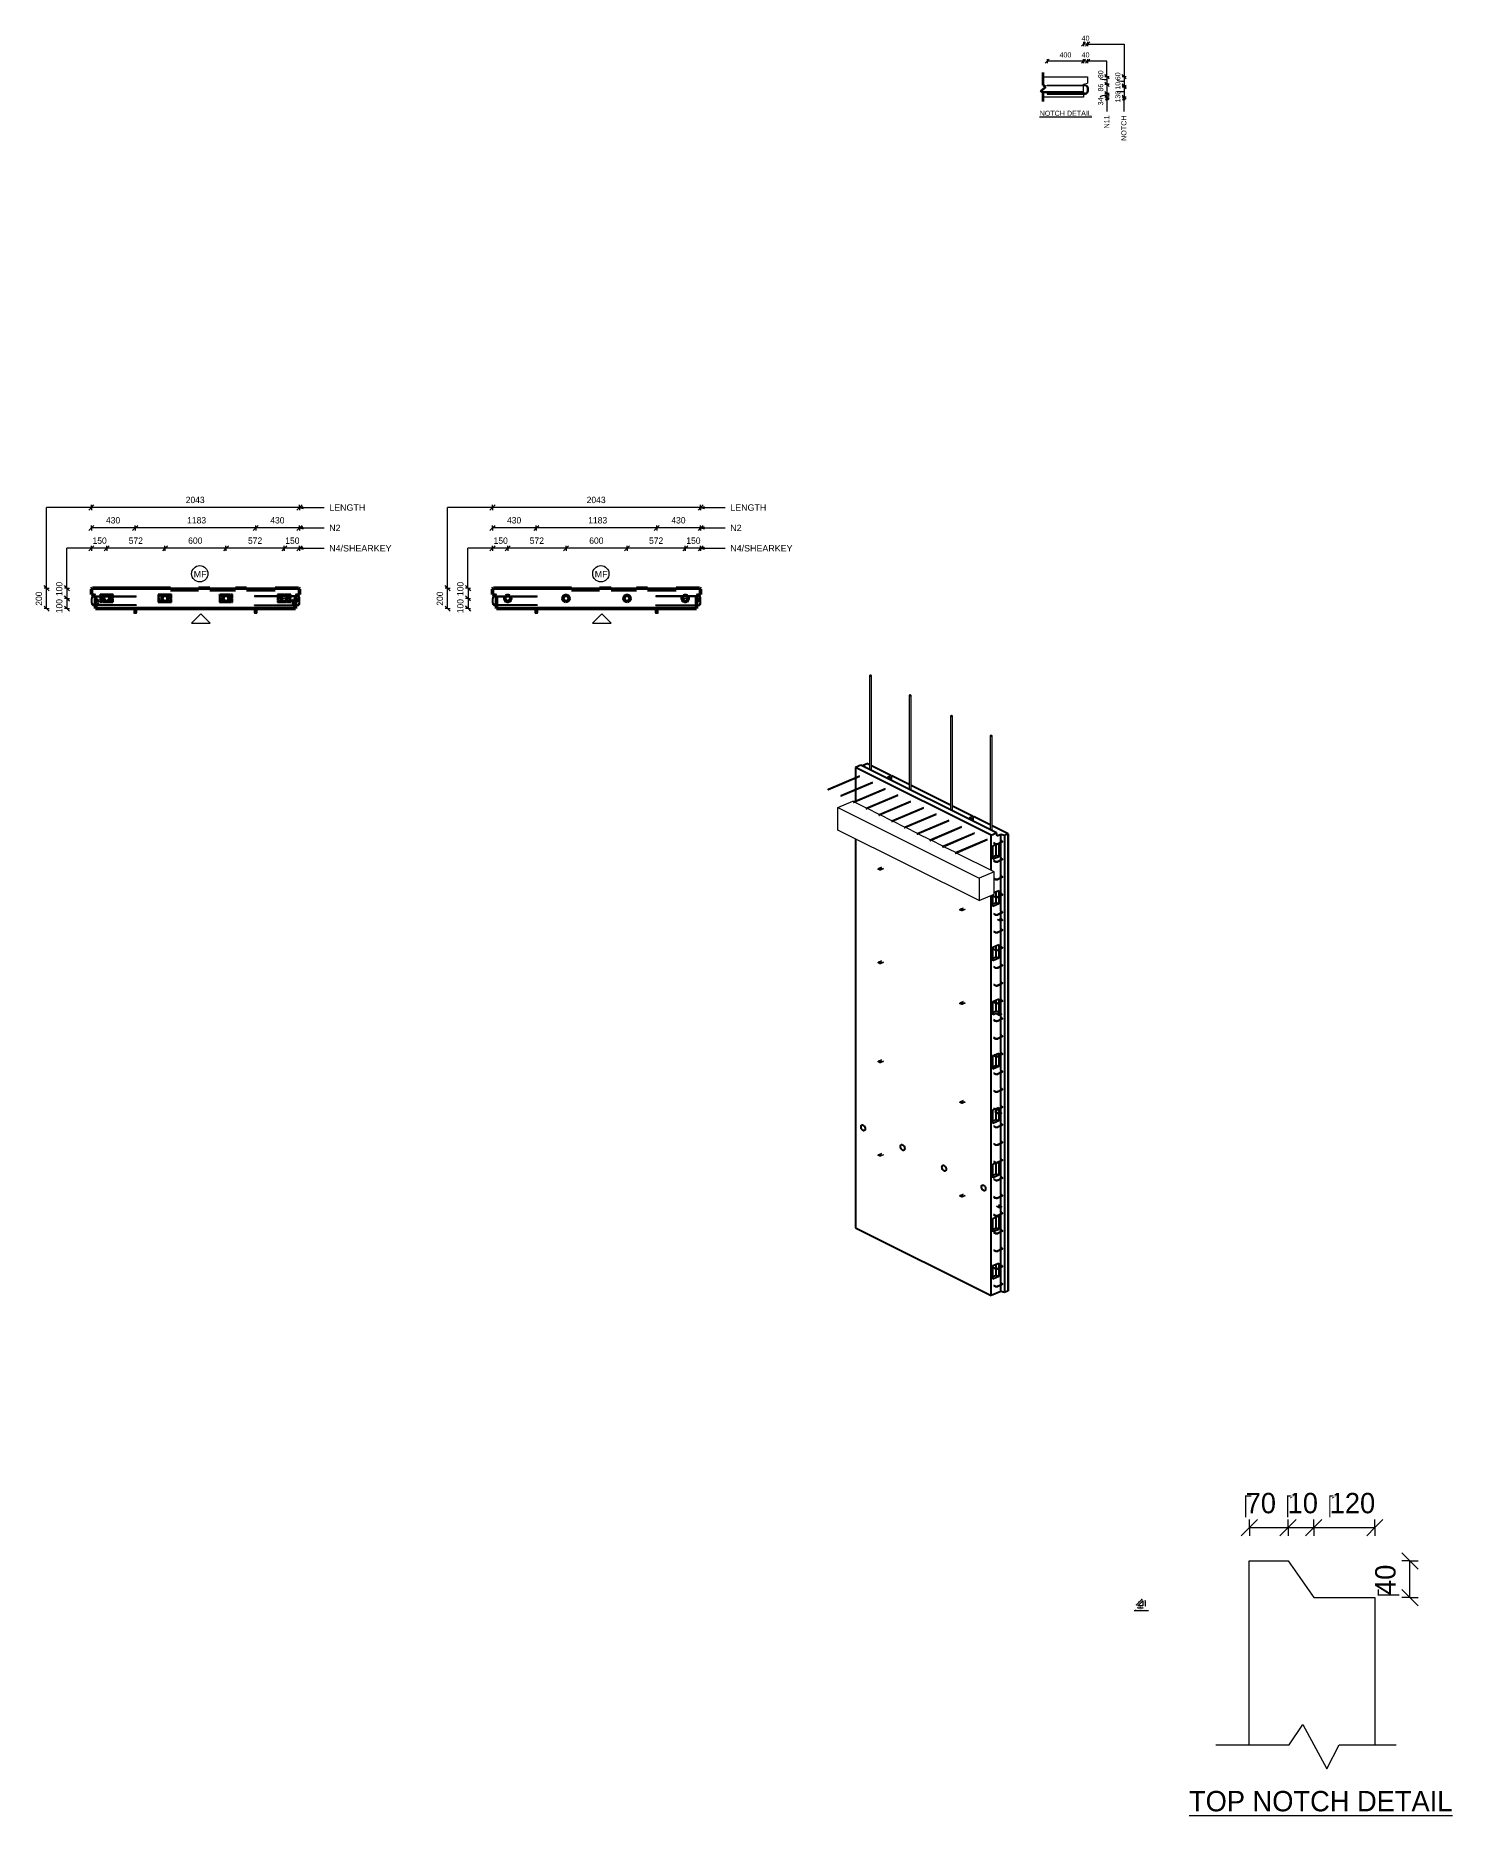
# Model space of a CAD drawing. Header units: millimetres. Extents: x -12496 to 1412, y 1067 to 18539.
import ezdxf

# ---------------------------------------------------------------- set-up
doc = ezdxf.new("R2010")
doc.units = ezdxf.units.MM
doc.linetypes.add('Dash', pattern=[6.36, 3.18, -3.18])
for name, color, linetype, lineweight in [('A-ANNO-DIMS', 211, 'Continuous', 9), ('A-ANNO-DIMS-25', 211, 'Continuous', 9), ('A-ANNO-DIMS-3', 211, 'Continuous', 9), ('A-ANNO-DIMS-80', 211, 'Continuous', 9), ('A-DETL', 90, 'Continuous', 18), ('A-DETL-MBND', 5, 'Continuous', 18), ('A-DETL-THIN', 151, 'Continuous', 18), ('A-GENM', 13, 'Continuous', 18), ('A-WALL', 113, 'Continuous', 25), ('A-WALL-HDLN', 110, 'Dash', 25), ('G-ANNO-TEXT', 231, 'Continuous', 9), ('S-BEAM', 12, 'Continuous', 18), ('S-RBAR', 171, 'Continuous', 18)]:
    doc.layers.add(name, color=color, linetype=linetype, lineweight=lineweight)
doc.styles.add('Arial', font='arial.ttf', dxfattribs={"height": 62.5})
doc.styles.add('Arial_1', font='arial.ttf', dxfattribs={"height": 50})
doc.styles.add('Arial_2', font='arial.ttf', dxfattribs={"height": 7.5})
doc.styles.add('Nirmala UI Semilight', font='NirmalaS.ttf', dxfattribs={"height": 62.5})
doc.styles.add('Nirmala UI Semilight_1', font='NirmalaS.ttf', dxfattribs={"height": 50})
doc.styles.add('Nirmala UI Semilight_2', font='NirmalaS.ttf', dxfattribs={"height": 7.5})
doc.styles.add('Nirmala UI Semilight_3', font='NirmalaS.ttf', dxfattribs={"height": 200})
doc.styles.add('Nirmala UI Semilight_4', font='NirmalaS.ttf', dxfattribs={"height": 200})
doc.dimstyles.new('Arrow_Filled_-_2_5_NI_UI', dxfattribs={"dimscale": 304.8, "dimtxt": 65.460247, "dimasz": 0.164042, "dimexe": 0.082021, "dimexo": 0.0625, "dimgap": 0.082021, "dimtad": 1, "dimdec": 0, "dimzin": 0, "dimdsep": 46, "dimtxsty": 'Nirmala UI Semilight', "dimblk1": 'OBLIQUE', "dimblk2": 'OBLIQUE', "dimsah": 1, "dimcen": 0.09, "dimazin": 0, "dimtfac": 1, "dimtdec": 4, "dimtix": 1, "dimtmove": 0, "dimatfit": 3, "dimfxl": 0.082021, "dimfxlon": 1, "dimtvp": 1, "dimtolj": 1, "dimtzin": 0, "dimarcsym": 2})
doc.dimstyles.new('Arrow_Filled_-_2_5_NI_UI_1', dxfattribs={"dimscale": 304.8, "dimtxt": 65.460247, "dimasz": 0.164042, "dimexe": 0.082021, "dimexo": 0.0625, "dimgap": 0.082021, "dimtad": 1, "dimdec": 0, "dimzin": 0, "dimdsep": 46, "dimtxsty": 'Nirmala UI Semilight', "dimblk1": 'OBLIQUE', "dimblk2": 'OBLIQUE', "dimsah": 1, "dimcen": 0.09, "dimazin": 0, "dimtfac": 1, "dimtdec": 4, "dimtix": 1, "dimtmove": 2, "dimatfit": 3, "dimfxl": 0.082021, "dimfxlon": 1, "dimtvp": 1, "dimtolj": 1, "dimtzin": 0, "dimarcsym": 2})
doc.dimstyles.new('Arrow_Filled_-_2_5_NI_UI_2', dxfattribs={"dimscale": 304.8, "dimtxt": 7.85523, "dimasz": 0.019685, "dimexe": 0.009843, "dimexo": 0.0625, "dimgap": 0.009843, "dimtad": 1, "dimdec": 0, "dimzin": 0, "dimdsep": 46, "dimtxsty": 'Nirmala UI Semilight_2', "dimblk1": 'OBLIQUE', "dimblk2": 'OBLIQUE', "dimsah": 1, "dimcen": 0.09, "dimazin": 0, "dimtfac": 1, "dimtdec": 4, "dimtix": 1, "dimtmove": 0, "dimatfit": 3, "dimfxl": 0.009843, "dimfxlon": 1, "dimtvp": 1, "dimtolj": 1, "dimtzin": 0, "dimarcsym": 2})
doc.dimstyles.new('Arrow_Filled_-_2_5_NI_UI_3', dxfattribs={"dimscale": 304.8, "dimtxt": 209.472789, "dimasz": 0.524934, "dimexe": 0.262467, "dimexo": 0.0625, "dimgap": 0.262467, "dimtad": 1, "dimdec": 0, "dimzin": 0, "dimdsep": 46, "dimtxsty": 'Nirmala UI Semilight_3', "dimblk1": 'OBLIQUE', "dimblk2": 'OBLIQUE', "dimsah": 1, "dimcen": 0.09, "dimazin": 0, "dimtfac": 1, "dimtdec": 4, "dimtix": 1, "dimtmove": 2, "dimatfit": 3, "dimfxl": 0.262467, "dimfxlon": 1, "dimtvp": 1, "dimtolj": 1, "dimtzin": 0, "dimarcsym": 2})
doc.dimstyles.new('Arrow_Filled_-_2_5_NI_UI_4', dxfattribs={"dimscale": 304.8, "dimtxt": 209.472789, "dimasz": 0.524934, "dimexe": 0.262467, "dimexo": 0.0625, "dimgap": 0.262467, "dimtad": 1, "dimdec": 0, "dimzin": 0, "dimdsep": 46, "dimtxsty": 'Nirmala UI Semilight_3', "dimblk1": 'OBLIQUE', "dimblk2": 'OBLIQUE', "dimsah": 1, "dimcen": 0.09, "dimazin": 0, "dimtfac": 1, "dimtdec": 4, "dimtix": 1, "dimtmove": 0, "dimatfit": 3, "dimfxl": 0.262467, "dimfxlon": 1, "dimtvp": 1, "dimtolj": 1, "dimtzin": 0, "dimarcsym": 2})

msp = doc.modelspace()

# ---------------------------------------------------------------- texts
at = {"layer": 'G-ANNO-TEXT', "color": 7, "attachment_point": 1}
for s, insert, char_height, width, style in [('40', (-2227.1, 18538), 50, 91.392, 'Nirmala UI Semilight_1'), ('400', (-2443.7, 18374.4), 50, 136.287, 'Nirmala UI Semilight_1'), ('40', (-2227.1, 18374.4), 50, 91.392, 'Nirmala UI Semilight_1'), ('\\LNOTCH DETAIL', (-2639.5, 17801.3), 50, 622.11, 'Arial_1'), ('LENGTH', (-9613.6, 13937.2), 62.5, 428.903, 'Arial'), ('LENGTH', (-5676.7, 13937.2), 62.5, 428.903, 'Arial'), ('N2', (-9613.6, 13737.2), 62.5, 134.283, 'Arial'), ('N2', (-5676.7, 13737.2), 62.5, 134.283, 'Arial'), ('N4/SHEARKEY', (-9613.6, 13537.2), 62.5, 737.552, 'Arial'), ('N4/SHEARKEY', (-5676.7, 13537.2), 62.5, 737.552, 'Arial'), ('MF', (-10943.6, 13283.8), 62.5, 150.316, 'Arial'), ('MF', (-7006.7, 13283.8), 62.5, 150.316, 'Arial'), ('\\LTYPICAL CHAMFER DETAIL', (-1710.1, 3087.5), 7.5, 166.911, 'Arial_2'), ('\\LTOP NOTCH DETAIL', (-1173.2, 1307.2), 200, 2975.864, 'Nirmala UI Semilight_4')]:
    msp.add_mtext(s, dxfattribs=dict(at, insert=insert, char_height=char_height, width=width, style=style))
at = {"layer": 'G-ANNO-TEXT', "color": 7, "char_height": 50, "attachment_point": 1, "rotation": 90}
for s, insert, width, style in [('80', (-2065.5, 18120.9), 89.789, 'Nirmala UI Semilight_1'), ('60', (-1897.2, 18100.5), 89.789, 'Nirmala UI Semilight_1'), ('86', (-2065.5, 17989.8), 89.789, 'Nirmala UI Semilight_1'), ('10', (-1897.2, 18008.1), 76.962, 'Nirmala UI Semilight_1'), ('34', (-2065.5, 17854.6), 91.392, 'Nirmala UI Semilight_1'), ('130', (-1897.2, 17881.7), 121.856, 'Nirmala UI Semilight_1'), ('N11', (-2006.3, 17627.6), 153.924, 'Arial_1'), ('NOTCH', (-1837.9, 17506), 301.435, 'Arial_1')]:
    msp.add_mtext(s, dxfattribs=dict(at, insert=insert, width=width, style=style))

# ---------------------------------------------------------------- blocks, each defined once
blk = doc.blocks.new('RR spread anchor face based - RR-SA-2_5-250-1726823-Elevation Top')
at = {"layer": 'A-GENM'}
for p, q in [((-10026, 13014), (-10085, 13014)), ((-9909, 13014), (-9945, 13014)), ((-9945, 12984), (-9909, 12984)), ((-9924, 13006), (-9918, 13006)), ((-9918, 12992), (-9924, 12992))]:
    blk.add_line(p, q, dxfattribs=at)
for centre, start, end in [((-9924, 12999), 90, 270), ((-9918, 12999), 270, 90)]:
    blk.add_arc(centre, 7, start, end, dxfattribs=at)
blk = doc.blocks.new('RR spread anchor face based - RR-SA-1_4-160-1726851-Elevation Top')
at = {"layer": 'A-GENM'}
for p, q in [((-11533, 12914), (-11533, 12874)), ((-11533, 12874), (-11530, 12869)), ((-11530, 12869), (-11505, 12869)), ((-11525, 12884), (-11525, 12890)), ((-11511, 12890), (-11511, 12884)), ((-11505, 12869), (-11503, 12874)), ((-11503, 12874), (-11503, 12914))]:
    blk.add_line(p, q, dxfattribs=at)
for centre, start, end in [((-11518, 12890), 0, 180), ((-11518, 12884), 180, 0)]:
    blk.add_arc(centre, 7, start, end, dxfattribs=at)
blk = doc.blocks.new('RR spread anchor face based - RR-SA-2_5-250-1726823-Elevation Top Copy 1')
at = {"layer": 'A-GENM'}
for p, q in [((-10026, 13014), (-10085, 13014)), ((-9909, 13014), (-9945, 13014)), ((-9945, 12984), (-9909, 12984)), ((-9924, 13006), (-9918, 13006)), ((-9918, 12992), (-9924, 12992))]:
    blk.add_line(p, q, dxfattribs=at)
for centre, start, end in [((-9924, 12999), 90, 270), ((-9918, 12999), 270, 90)]:
    blk.add_arc(centre, 7, start, end, dxfattribs=at)
blk = doc.blocks.new('RR spread anchor face based - RR-SA-1_4-160-1726851-Elevation Top Copy 1')
at = {"layer": 'A-GENM'}
for p, q in [((-11533, 12914), (-11533, 12874)), ((-11533, 12874), (-11530, 12869)), ((-11530, 12869), (-11505, 12869)), ((-11525, 12884), (-11525, 12890)), ((-11511, 12890), (-11511, 12884)), ((-11505, 12869), (-11503, 12874)), ((-11503, 12874), (-11503, 12914))]:
    blk.add_line(p, q, dxfattribs=at)
for centre, start, end in [((-11518, 12890), 0, 180), ((-11518, 12884), 180, 0)]:
    blk.add_arc(centre, 7, start, end, dxfattribs=at)
blk = doc.blocks.new('M_Rectangular Corbel - M_Rectangular Corbel-1562977-3D Ortho')
at = {"layer": 'S-BEAM'}
for p, q in [((1224, 10960), (1371, 11023)), ((1381, 11018), (1371, 11023)), ((1506, 10955), (1390, 11013)), ((1224, 10738), (1224, 10960)), ((1224, 10960), (2611, 10269)), ((1631, 10893), (1515, 10951)), ((1756, 10831), (1641, 10888)), ((2611, 10047), (1224, 10738)), ((1881, 10768), (1766, 10826)), ((2006, 10706), (1891, 10764)), ((2132, 10643), (2016, 10701)), ((2257, 10581), (2141, 10639)), ((2382, 10519), (2266, 10576)), ((2758, 10331), (2391, 10514)), ((2758, 10331), (2611, 10269)), ((2758, 10110), (2758, 10331)), ((2611, 10269), (2611, 10047)), ((2611, 10047), (2758, 10110))]:
    blk.add_line(p, q, dxfattribs=at)
blk = doc.blocks.new('RR spread anchor face based - RR-SA-2_5-250-1726823-3D Ortho')
at = {"layer": 'A-GENM'}
for p, q in [((2778, 8945), (2807, 8930)), ((2807, 8921), (2782, 8934)), ((2806, 8936), (2802, 8938)), ((2829, 8939), (2804, 8952)), ((2807, 8930), (2812, 8929)), ((2807, 8921), (2807, 8930)), ((2812, 8920), (2807, 8921)), ((2812, 8942), (2816, 8940)), ((2812, 8929), (2831, 8937)), ((2812, 8929), (2812, 8920)), ((2831, 8928), (2812, 8920)), ((2831, 8937), (2829, 8939)), ((2831, 8937), (2831, 8928))]:
    blk.add_line(p, q, dxfattribs=at)
for points in [[(2802, 8938, 0), (2801, 8939, 0), (2800, 8939, 0), (2800, 8940, 0), (2800, 8941, 0), (2801, 8942, 0), (2802, 8942, 0), (2804, 8943, 0), (2805, 8943, 0), (2807, 8943, 0), (2809, 8943, 0), (2811, 8943, 0), (2812, 8942, 0)], [(2818, 8938, 0), (2818, 8937, 0), (2817, 8936, 0), (2816, 8936, 0), (2814, 8935, 0), (2813, 8935, 0), (2811, 8935, 0), (2809, 8935, 0), (2807, 8935, 0), (2806, 8936, 0)], [(2816, 8940, 0), (2817, 8940, 0), (2818, 8939, 0)]]:
    blk.add_polyline3d(points, dxfattribs=at)
blk = doc.blocks.new('RR spread anchor face based - RR-SA-2_5-250-V1-3D Ortho')
at = {"layer": 'A-GENM'}
for p, q in [((2765, 7979), (2807, 7958)), ((2807, 7949), (2765, 7970)), ((2772, 7981), (2771, 7982)), ((2776, 7979), (2772, 7981)), ((2784, 7984), (2786, 7984)), ((2806, 7964), (2802, 7966)), ((2829, 7968), (2804, 7980)), ((2807, 7958), (2812, 7957)), ((2807, 7949), (2807, 7958)), ((2812, 7948), (2807, 7949)), ((2812, 7971), (2816, 7969)), ((2812, 7957), (2831, 7965)), ((2812, 7957), (2812, 7948)), ((2831, 7956), (2812, 7948)), ((2831, 7965), (2829, 7968)), ((2831, 7965), (2831, 7956))]:
    blk.add_line(p, q, dxfattribs=at)
for points in [[(2788, 7981, 0), (2788, 7980, 0), (2787, 7980, 0), (2786, 7979, 0), (2784, 7979, 0), (2782, 7978, 0), (2781, 7978, 0), (2779, 7978, 0), (2777, 7979, 0), (2776, 7979, 0)], [(2786, 7984, 0), (2787, 7983, 0), (2788, 7982, 0)], [(2802, 7966, 0), (2801, 7967, 0), (2800, 7968, 0), (2800, 7969, 0), (2800, 7969, 0), (2801, 7970, 0), (2802, 7971, 0), (2804, 7971, 0), (2805, 7972, 0), (2807, 7972, 0), (2809, 7971, 0), (2811, 7971, 0), (2812, 7971, 0)], [(2818, 7966, 0), (2818, 7965, 0), (2817, 7965, 0), (2816, 7964, 0), (2814, 7964, 0), (2813, 7963, 0), (2811, 7963, 0), (2809, 7963, 0), (2807, 7964, 0), (2806, 7964, 0)], [(2816, 7969, 0), (2817, 7968, 0), (2818, 7967, 0)]]:
    blk.add_polyline3d(points, dxfattribs=at)
blk = doc.blocks.new('RR spread anchor face based - RR-SA-1_4-160-1726851-3D Ortho')
at = {"layer": 'A-GENM'}
for p, q in [((1623, 8472), (1621, 8470)), ((1621, 8470), (1638, 8461)), ((1621, 8464), (1621, 8470)), ((1638, 8456), (1621, 8464)), ((1653, 8484), (1623, 8472)), ((1636, 8473), (1641, 8474)), ((1641, 8469), (1637, 8468)), ((1638, 8461), (1644, 8462)), ((1638, 8456), (1638, 8461)), ((1644, 8456), (1638, 8456)), ((1644, 8462), (1673, 8474)), ((1673, 8469), (1644, 8456)), ((1644, 8462), (1644, 8456)), ((1650, 8470), (1646, 8468))]:
    blk.add_line(p, q, dxfattribs=at)
for points in [[(1646, 8468, 0), (1644, 8467, 0), (1643, 8467, 0), (1641, 8467, 0), (1639, 8467, 0), (1637, 8467, 0), (1636, 8468, 0), (1635, 8469, 0), (1634, 8469, 0), (1634, 8470, 0), (1634, 8471, 0), (1635, 8472, 0), (1636, 8473, 0)], [(1641, 8474, 0), (1642, 8475, 0), (1644, 8475, 0), (1646, 8475, 0), (1648, 8475, 0), (1649, 8475, 0), (1651, 8474, 0), (1652, 8474, 0), (1652, 8473, 0)], [(1649, 8469, 0), (1648, 8470, 0), (1646, 8470, 0), (1644, 8470, 0), (1642, 8470, 0), (1641, 8469, 0)], [(1653, 8472, 0), (1652, 8471, 0), (1651, 8470, 0), (1650, 8470, 0)]]:
    blk.add_polyline3d(points, dxfattribs=at)
blk = doc.blocks.new('RR spread anchor face based - RR-SA-2_5-250-V2-3D Ortho')
at = {"layer": 'A-GENM'}
for p, q in [((2793, 9866), (2818, 9853)), ((2818, 9844), (2793, 9857)), ((2817, 9859), (2813, 9861)), ((2840, 9862), (2815, 9875)), ((2818, 9853), (2823, 9852)), ((2818, 9844), (2818, 9853)), ((2823, 9843), (2818, 9844)), ((2823, 9865), (2827, 9863)), ((2823, 9852), (2842, 9860)), ((2823, 9852), (2823, 9843)), ((2842, 9851), (2823, 9843)), ((2842, 9860), (2840, 9862)), ((2842, 9860), (2842, 9851))]:
    blk.add_line(p, q, dxfattribs=at)
for points in [[(2813, 9861, 0), (2812, 9862, 0), (2811, 9863, 0), (2811, 9863, 0), (2811, 9864, 0), (2812, 9865, 0), (2813, 9866, 0), (2815, 9866, 0), (2816, 9866, 0), (2818, 9867, 0), (2820, 9866, 0), (2822, 9866, 0), (2823, 9865, 0)], [(2829, 9861, 0), (2829, 9860, 0), (2828, 9860, 0), (2827, 9859, 0), (2825, 9858, 0), (2824, 9858, 0), (2822, 9858, 0), (2820, 9858, 0), (2818, 9859, 0), (2817, 9859, 0)], [(2827, 9863, 0), (2828, 9863, 0), (2829, 9862, 0)]]:
    blk.add_polyline3d(points, dxfattribs=at)
blk = doc.blocks.new('RR spread anchor face based - RR-SA-1_4-160-V3-3D Ortho')
at = {"layer": 'A-GENM'}
for p, q in [((1623, 10362), (1621, 10360)), ((1621, 10360), (1638, 10351)), ((1621, 10354), (1621, 10360)), ((1638, 10346), (1621, 10354)), ((1653, 10375), (1623, 10362)), ((1636, 10363), (1641, 10365)), ((1641, 10359), (1637, 10358)), ((1638, 10351), (1644, 10352)), ((1638, 10346), (1638, 10351)), ((1644, 10347), (1638, 10346)), ((1644, 10352), (1673, 10365)), ((1673, 10359), (1644, 10347)), ((1644, 10352), (1644, 10347)), ((1650, 10360), (1646, 10358))]:
    blk.add_line(p, q, dxfattribs=at)
for points in [[(1646, 10358, 0), (1644, 10357, 0), (1643, 10357, 0), (1641, 10357, 0), (1639, 10357, 0), (1637, 10358, 0), (1636, 10358, 0), (1635, 10359, 0), (1634, 10360, 0), (1634, 10360, 0), (1634, 10361, 0), (1635, 10362, 0), (1636, 10363, 0)], [(1641, 10365, 0), (1642, 10365, 0), (1644, 10365, 0), (1646, 10365, 0), (1648, 10365, 0), (1649, 10365, 0), (1651, 10364, 0), (1652, 10364, 0), (1652, 10363, 0)], [(1649, 10360, 0), (1648, 10360, 0), (1646, 10360, 0), (1644, 10360, 0), (1642, 10360, 0), (1641, 10359, 0)], [(1653, 10362, 0), (1652, 10361, 0), (1651, 10361, 0), (1650, 10360, 0)]]:
    blk.add_polyline3d(points, dxfattribs=at)
blk = doc.blocks.new('RR spread anchor face based - RR-SA-1_4-160-V4-3D Ortho')
at = {"layer": 'A-GENM'}
for p, q in [((1623, 7553), (1621, 7551)), ((1621, 7551), (1638, 7543)), ((1621, 7546), (1621, 7551)), ((1638, 7537), (1621, 7546)), ((1653, 7566), (1623, 7553)), ((1636, 7554), (1641, 7556)), ((1641, 7551), (1637, 7549)), ((1638, 7543), (1644, 7543)), ((1638, 7537), (1638, 7543)), ((1644, 7538), (1638, 7537)), ((1644, 7543), (1673, 7556)), ((1673, 7551), (1644, 7538)), ((1644, 7543), (1644, 7538)), ((1650, 7551), (1646, 7549))]:
    blk.add_line(p, q, dxfattribs=at)
for points in [[(1646, 7549, 0), (1644, 7549, 0), (1643, 7549, 0), (1641, 7548, 0), (1639, 7549, 0), (1637, 7549, 0), (1636, 7550, 0), (1635, 7550, 0), (1634, 7551, 0), (1634, 7552, 0), (1634, 7553, 0), (1635, 7553, 0), (1636, 7554, 0)], [(1641, 7556, 0), (1642, 7556, 0), (1644, 7557, 0), (1646, 7557, 0), (1648, 7557, 0), (1649, 7556, 0), (1651, 7556, 0), (1652, 7555, 0), (1652, 7554, 0), (1652, 7554, 0)], [(1649, 7551, 0), (1648, 7551, 0), (1646, 7551, 0), (1644, 7551, 0), (1642, 7551, 0), (1641, 7551, 0)], [(1653, 7553, 0), (1652, 7553, 0), (1651, 7552, 0), (1650, 7551, 0)]]:
    blk.add_polyline3d(points, dxfattribs=at)
blk = doc.blocks.new('Rebar Bar - Part 769646486-431004-3D Ortho')
at = {"layer": 'S-RBAR'}
for p, q in [((2752, 10610), (2767, 10603)), ((2771, 10610), (2755, 10617))]:
    blk.add_line(p, q, dxfattribs=at)
blk = doc.blocks.new('Rebar Bar - Part 2227165887-431004-3D Ortho')
at = {"layer": 'S-RBAR'}
for points in [[(2767, 10603, 0), (2768, 10602, 0), (2768, 10602, 0), (2769, 10602, 0), (2770, 10601, 0), (2771, 10601, 0), (2771, 10601, 0), (2772, 10601, 0), (2773, 10600, 0), (2774, 10600, 0), (2774, 10600, 0), (2775, 10600, 0), (2776, 10600, 0), (2777, 10600, 0), (2778, 10600, 0), (2779, 10599, 0), (2779, 10599, 0), (2780, 10599, 0), (2781, 10599, 0), (2782, 10599, 0), (2783, 10599, 0), (2784, 10599, 0), (2785, 10599, 0), (2786, 10599, 0), (2786, 10599, 0), (2787, 10599, 0), (2788, 10599, 0), (2789, 10599, 0), (2790, 10600, 0), (2791, 10600, 0), (2792, 10600, 0), (2792, 10600, 0), (2793, 10600, 0), (2794, 10600, 0), (2795, 10601, 0), (2796, 10601, 0), (2796, 10601, 0), (2797, 10601, 0), (2798, 10602, 0), (2798, 10602, 0), (2799, 10602, 0)], [(2771, 10610, 0), (2771, 10609, 0), (2772, 10609, 0), (2772, 10609, 0), (2773, 10609, 0), (2773, 10609, 0), (2774, 10609, 0), (2774, 10608, 0), (2775, 10608, 0), (2775, 10608, 0), (2776, 10608, 0), (2777, 10608, 0), (2777, 10608, 0), (2778, 10608, 0), (2779, 10607, 0), (2779, 10607, 0), (2780, 10607, 0), (2781, 10607, 0), (2782, 10607, 0), (2782, 10607, 0), (2783, 10607, 0), (2784, 10607, 0), (2784, 10607, 0)], [(2784, 10607, 0), (2785, 10607, 0), (2786, 10607, 0), (2787, 10607, 0), (2787, 10607, 0), (2788, 10607, 0), (2789, 10608, 0), (2789, 10608, 0), (2790, 10608, 0), (2791, 10608, 0), (2791, 10608, 0), (2792, 10608, 0), (2793, 10608, 0), (2793, 10608, 0), (2794, 10609, 0), (2794, 10609, 0), (2795, 10609, 0), (2795, 10609, 0), (2795, 10609, 0)]]:
    blk.add_polyline3d(points, dxfattribs=at)
blk = doc.blocks.new('Rebar Bar - Part 3241041724-431004-3D Ortho')
at = {"layer": 'S-RBAR'}
for p, q in [((2829, 10624), (2795, 10609)), ((2799, 10602), (2833, 10616))]:
    blk.add_line(p, q, dxfattribs=at)
blk = doc.blocks.new('Rebar Bar - Part 2227165887-V5-3D Ortho')
at = {"layer": 'S-RBAR'}
for points in [[(2830, 10629, 0), (2831, 10629, 0), (2831, 10629, 0), (2831, 10629, 0), (2832, 10629, 0), (2832, 10628, 0), (2832, 10628, 0), (2833, 10628, 0), (2833, 10628, 0), (2833, 10628, 0), (2833, 10627, 0), (2833, 10627, 0), (2833, 10627, 0), (2833, 10627, 0), (2833, 10627, 0), (2833, 10627, 0), (2833, 10627, 0), (2833, 10627, 0), (2833, 10627, 0), (2833, 10627, 0), (2833, 10627, 0), (2833, 10627, 0), (2833, 10627, 0), (2833, 10627, 0), (2833, 10627, 0), (2833, 10626, 0), (2833, 10626, 0), (2833, 10626, 0), (2833, 10626, 0), (2833, 10626, 0), (2833, 10626, 0), (2832, 10625, 0), (2832, 10625, 0), (2832, 10625, 0), (2832, 10625, 0), (2831, 10625, 0), (2831, 10624, 0), (2830, 10624, 0), (2830, 10624, 0), (2829, 10624, 0), (2829, 10624, 0)], [(2834, 10637, 0), (2834, 10636, 0), (2835, 10636, 0), (2836, 10636, 0), (2836, 10635, 0), (2837, 10635, 0), (2837, 10634, 0), (2838, 10634, 0), (2838, 10633, 0), (2839, 10633, 0), (2839, 10632, 0), (2840, 10632, 0), (2840, 10631, 0), (2840, 10631, 0), (2841, 10630, 0), (2841, 10629, 0), (2841, 10629, 0), (2841, 10628, 0), (2841, 10627, 0), (2841, 10627, 0), (2841, 10626, 0), (2841, 10625, 0), (2841, 10624, 0), (2841, 10624, 0), (2841, 10623, 0), (2840, 10623, 0), (2840, 10622, 0), (2839, 10621, 0), (2839, 10621, 0), (2839, 10620, 0), (2838, 10620, 0), (2838, 10619, 0), (2837, 10619, 0), (2836, 10619, 0), (2836, 10618, 0), (2835, 10618, 0), (2835, 10617, 0), (2834, 10617, 0), (2833, 10617, 0), (2833, 10616, 0), (2833, 10616, 0)]]:
    blk.add_polyline3d(points, dxfattribs=at)
blk = doc.blocks.new('Rebar Bar - Part 1331323198-431004-3D Ortho')
at = {"layer": 'S-RBAR'}
for p, q in [((2815, 10637), (2830, 10629)), ((2834, 10637), (2818, 10644))]:
    blk.add_line(p, q, dxfattribs=at)
blk = doc.blocks.new('Rebar Bar - Part 1331323198-V6-3D Ortho')
at = {"layer": 'S-RBAR'}
for p, q in [((2815, 10463), (2830, 10456)), ((2834, 10463), (2819, 10470))]:
    blk.add_line(p, q, dxfattribs=at)
blk = doc.blocks.new('Rebar Bar - Part 769646486-V7-3D Ortho')
at = {"layer": 'S-RBAR'}
for p, q in [((2771, 10262), (2758, 10269)), ((2758, 10260), (2767, 10255))]:
    blk.add_line(p, q, dxfattribs=at)
blk = doc.blocks.new('Rebar Bar - Part 769646486-V8-3D Ortho')
at = {"layer": 'S-RBAR'}
for p, q in [((2771, 10088), (2745, 10101)), ((2745, 10092), (2767, 10081))]:
    blk.add_line(p, q, dxfattribs=at)
blk = doc.blocks.new('Rebar Bar - Part 769646486-V9-3D Ortho')
at = {"layer": 'S-RBAR'}
for p, q in [((2745, 9050), (2767, 9039)), ((2771, 9046), (2746, 9058))]:
    blk.add_line(p, q, dxfattribs=at)
blk = doc.blocks.new('Rebar Bar - Part 769646486-V10-3D Ortho')
at = {"layer": 'S-RBAR'}
for p, q in [((2748, 8527), (2767, 8517)), ((2771, 8525), (2755, 8532))]:
    blk.add_line(p, q, dxfattribs=at)
blk = doc.blocks.new('RR spread anchor face based - RR-SA-4_0-180-1726831-3D Ortho')
at = {"layer": 'A-GENM'}
for p, q in [((1717, 11261), (1719, 11266)), ((1717, 11244), (1717, 11261)), ((1726, 11257), (1717, 11261)), ((1719, 11266), (1745, 11277)), ((1719, 11266), (1727, 11262)), ((1727, 11262), (1726, 11257)), ((1726, 11257), (1726, 11240)), ((1753, 11273), (1727, 11262)), ((1734, 11242), (1734, 11245)), ((1739, 11251), (1739, 11255)), ((1745, 11277), (1753, 11273)), ((1747, 11251), (1747, 11247)), ((1755, 11270), (1753, 11273)), ((1755, 11225), (1755, 11270))]:
    blk.add_line(p, q, dxfattribs=at)
for points in [[(1734, 11245, 0), (1734, 11247, 0), (1735, 11250, 0), (1736, 11252, 0), (1737, 11254, 0), (1739, 11255, 0), (1740, 11256, 0), (1742, 11256, 0), (1744, 11256, 0), (1745, 11256, 0), (1746, 11254, 0), (1747, 11253, 0), (1747, 11251, 0)], [(1734, 11242, 0), (1735, 11243, 0), (1737, 11245, 0), (1738, 11247, 0), (1739, 11249, 0), (1739, 11251, 0)], [(1747, 11247, 0), (1747, 11245, 0), (1746, 11243, 0), (1745, 11241, 0), (1744, 11239, 0), (1742, 11238, 0), (1740, 11237, 0), (1739, 11236, 0), (1737, 11236, 0), (1736, 11237, 0), (1735, 11238, 0), (1734, 11240, 0), (1734, 11242, 0)]]:
    blk.add_polyline3d(points, dxfattribs=at)
blk = doc.blocks.new('RR spread anchor face based - RR-SA-4_0-180-V11-3D Ortho')
at = {"layer": 'A-GENM'}
for p, q in [((2520, 10861), (2522, 10866)), ((2520, 10843), (2520, 10861)), ((2528, 10857), (2520, 10861)), ((2522, 10866), (2548, 10877)), ((2522, 10866), (2530, 10862)), ((2530, 10862), (2528, 10857)), ((2528, 10857), (2528, 10839)), ((2556, 10873), (2530, 10862)), ((2536, 10841), (2536, 10845)), ((2542, 10851), (2542, 10855)), ((2548, 10877), (2556, 10873)), ((2550, 10851), (2550, 10847)), ((2558, 10869), (2556, 10873)), ((2558, 10825), (2558, 10869))]:
    blk.add_line(p, q, dxfattribs=at)
for points in [[(2536, 10845, 0), (2537, 10847, 0), (2537, 10849, 0), (2538, 10851, 0), (2540, 10853, 0), (2541, 10855, 0), (2543, 10856, 0), (2545, 10856, 0), (2546, 10856, 0), (2548, 10855, 0), (2549, 10854, 0), (2549, 10853, 0), (2550, 10851, 0)], [(2550, 10847, 0), (2549, 10845, 0), (2549, 10843, 0), (2548, 10841, 0), (2546, 10839, 0), (2545, 10837, 0), (2543, 10836, 0), (2541, 10836, 0), (2540, 10836, 0), (2538, 10837, 0), (2537, 10838, 0), (2537, 10839, 0), (2536, 10841, 0)], [(2537, 10841, 0), (2538, 10843, 0), (2540, 10845, 0), (2541, 10847, 0), (2541, 10849, 0), (2542, 10851, 0)]]:
    blk.add_polyline3d(points, dxfattribs=at)
blk = doc.blocks.new('Rebar Bar - Part 1814174108-431004-3D Ortho')
at = {"layer": 'S-RBAR'}
for p, q in [((1924, 12061), (1924, 11141)), ((1944, 11131), (1944, 12061))]:
    blk.add_line(p, q, dxfattribs=at)
for points in [[(1941, 12064, 0), (1939, 12065, 0), (1937, 12065, 0), (1935, 12066, 0), (1932, 12066, 0), (1929, 12065, 0), (1927, 12064, 0), (1926, 12064, 0), (1925, 12062, 0), (1924, 12061, 0), (1924, 12060, 0), (1925, 12059, 0), (1927, 12058, 0)], [(1927, 12058, 0), (1929, 12057, 0), (1931, 12057, 0), (1934, 12056, 0), (1936, 12057, 0), (1939, 12057, 0), (1941, 12058, 0), (1943, 12059, 0), (1944, 12060, 0), (1944, 12061, 0), (1944, 12062, 0), (1943, 12063, 0), (1941, 12064, 0)]]:
    blk.add_polyline3d(points, dxfattribs=at)
blk = doc.blocks.new('Rebar Bar - Part 864883769-431004-3D Ortho')
at = {"layer": 'S-RBAR'}
for p, q in [((2690, 10650), (2380, 10518)), ((2383, 10511), (2693, 10643))]:
    blk.add_line(p, q, dxfattribs=at)
for points in [[(2384, 10513, 0), (2384, 10514, 0), (2384, 10515, 0), (2383, 10516, 0), (2383, 10517, 0), (2382, 10517, 0), (2381, 10518, 0), (2381, 10518, 0), (2380, 10518, 0), (2379, 10518, 0), (2379, 10517, 0), (2379, 10516, 0), (2379, 10516, 0)], [(2379, 10516, 0), (2379, 10515, 0), (2379, 10514, 0), (2379, 10513, 0), (2380, 10512, 0), (2381, 10511, 0), (2381, 10511, 0), (2382, 10510, 0), (2383, 10510, 0), (2383, 10511, 0), (2384, 10511, 0), (2384, 10512, 0), (2384, 10513, 0)]]:
    blk.add_polyline3d(points, dxfattribs=at)
blk = doc.blocks.new('Rebar Bar - Part 1026889929-431004-3D Ortho')
at = {"layer": 'S-RBAR'}
for p, q in [((1536, 12255), (1536, 11334)), ((1556, 11324), (1556, 12255))]:
    blk.add_line(p, q, dxfattribs=at)
for points in [[(1554, 12258, 0), (1552, 12258, 0), (1549, 12259, 0), (1547, 12259, 0), (1544, 12259, 0), (1542, 12259, 0), (1539, 12258, 0), (1538, 12257, 0), (1537, 12256, 0), (1536, 12255, 0), (1536, 12253, 0), (1537, 12252, 0), (1539, 12251, 0)], [(1539, 12251, 0), (1541, 12251, 0), (1543, 12250, 0), (1546, 12250, 0), (1548, 12250, 0), (1551, 12250, 0), (1553, 12251, 0), (1555, 12252, 0), (1556, 12253, 0), (1556, 12254, 0), (1556, 12256, 0), (1555, 12257, 0), (1554, 12258, 0)]]:
    blk.add_polyline3d(points, dxfattribs=at)
blk = doc.blocks.new('Rebar Bar - Part 1026889929-V12-3D Ortho')
at = {"layer": 'S-RBAR'}
for p, q in [((2719, 11665), (2719, 10744)), ((2739, 10735), (2739, 11665))]:
    blk.add_line(p, q, dxfattribs=at)
for points in [[(2736, 11668, 0), (2734, 11669, 0), (2732, 11669, 0), (2729, 11669, 0), (2727, 11669, 0), (2724, 11669, 0), (2722, 11668, 0), (2721, 11667, 0), (2720, 11666, 0), (2719, 11665, 0), (2719, 11664, 0), (2720, 11663, 0), (2722, 11662, 0)], [(2722, 11662, 0), (2724, 11661, 0), (2726, 11660, 0), (2729, 11660, 0), (2731, 11660, 0), (2734, 11661, 0), (2736, 11661, 0), (2738, 11662, 0), (2739, 11663, 0), (2739, 11665, 0), (2739, 11666, 0), (2738, 11667, 0), (2736, 11668, 0)]]:
    blk.add_polyline3d(points, dxfattribs=at)
blk = doc.blocks.new('DIMBLOCK1-Elevation Top')
at = {"layer": 'A-ANNO-DIMS-25'}
for p, q in [((-10055, 13506), (-10080, 13481)), ((-10055, 13506), (-10030, 13531)), ((-10055, 13506), (-10055, 13531)), ((-9905, 13506), (-10055, 13506)), ((-10055, 13506), (-10055, 13481)), ((-9905, 13506), (-9930, 13481)), ((-9905, 13506), (-9880, 13531)), ((-9905, 13506), (-9905, 13531)), ((-9905, 13506), (-9905, 13481))]:
    blk.add_line(p, q, dxfattribs=at)
at = {"layer": 'A-ANNO-DIMS-25', "color": 0, "insert": (-10045, 13612), "char_height": 62.5, "width": 154.25, "attachment_point": 1, "line_spacing_factor": 1.142579, "style": 'Nirmala UI Semilight'}
blk.add_mtext('150', dxfattribs=at)
blk = doc.blocks.new('_Oblique')
at = {"color": 0, "linetype": 'ByBlock', "lineweight": -2}
blk.add_line((-0.5, -0.5), (0.5, 0.5), dxfattribs=at)
blk = doc.blocks.new('DIMBLOCK2-Elevation Top')
at = {"layer": 'A-ANNO-DIMS-25'}
for p, q in [((-10627, 13506), (-10652, 13481)), ((-10627, 13506), (-10602, 13531)), ((-10627, 13506), (-10627, 13531)), ((-10055, 13506), (-10627, 13506)), ((-10627, 13506), (-10627, 13481)), ((-10055, 13506), (-10080, 13481)), ((-10055, 13506), (-10030, 13531)), ((-10055, 13506), (-10055, 13531)), ((-10055, 13506), (-10055, 13481))]:
    blk.add_line(p, q, dxfattribs=at)
at = {"layer": 'A-ANNO-DIMS-25', "color": 0, "insert": (-10411, 13612), "char_height": 62.5, "width": 168.53, "attachment_point": 1, "line_spacing_factor": 1.142579, "style": 'Nirmala UI Semilight'}
blk.add_mtext('572', dxfattribs=at)
blk = doc.blocks.new('DIMBLOCK3-Elevation Top')
at = {"layer": 'A-ANNO-DIMS-25'}
for p, q in [((-11226, 13506), (-11251, 13481)), ((-11226, 13506), (-11201, 13531)), ((-11226, 13506), (-11226, 13531)), ((-10627, 13506), (-11226, 13506)), ((-11226, 13506), (-11226, 13481)), ((-10627, 13506), (-10652, 13481)), ((-10627, 13506), (-10602, 13531)), ((-10627, 13506), (-10627, 13531)), ((-10627, 13506), (-10627, 13481))]:
    blk.add_line(p, q, dxfattribs=at)
at = {"layer": 'A-ANNO-DIMS-25', "color": 0, "insert": (-10998, 13612), "char_height": 62.5, "width": 171.39, "attachment_point": 1, "line_spacing_factor": 1.142579, "style": 'Nirmala UI Semilight'}
blk.add_mtext('600', dxfattribs=at)
blk = doc.blocks.new('DIMBLOCK4-Elevation Top')
at = {"layer": 'A-ANNO-DIMS-25'}
for p, q in [((-11798, 13506), (-11823, 13481)), ((-11798, 13506), (-11773, 13531)), ((-11798, 13506), (-11798, 13531)), ((-11226, 13506), (-11798, 13506)), ((-11798, 13506), (-11798, 13481)), ((-11226, 13506), (-11251, 13481)), ((-11226, 13506), (-11201, 13531)), ((-11226, 13506), (-11226, 13531)), ((-11226, 13506), (-11226, 13481))]:
    blk.add_line(p, q, dxfattribs=at)
at = {"layer": 'A-ANNO-DIMS-25', "color": 0, "insert": (-11582, 13612), "char_height": 62.5, "width": 168.53, "attachment_point": 1, "line_spacing_factor": 1.142579, "style": 'Nirmala UI Semilight'}
blk.add_mtext('572', dxfattribs=at)
blk = doc.blocks.new('DIMBLOCK5-Elevation Top')
at = {"layer": 'A-ANNO-DIMS-25'}
for p, q in [((-11948, 13506), (-11973, 13481)), ((-11948, 13506), (-11923, 13531)), ((-11948, 13506), (-11948, 13531)), ((-11798, 13506), (-11948, 13506)), ((-11948, 13506), (-11948, 13481)), ((-11798, 13506), (-11823, 13481)), ((-11798, 13506), (-11773, 13531)), ((-11798, 13506), (-11798, 13531)), ((-11798, 13506), (-11798, 13481))]:
    blk.add_line(p, q, dxfattribs=at)
at = {"layer": 'A-ANNO-DIMS-25', "color": 0, "insert": (-11937, 13612), "char_height": 62.5, "width": 154.25, "attachment_point": 1, "line_spacing_factor": 1.142579, "style": 'Nirmala UI Semilight'}
blk.add_mtext('150', dxfattribs=at)
blk = doc.blocks.new('DIMBLOCK6-Elevation Top')
at = {"layer": 'A-ANNO-DIMS-25'}
for p, q in [((-10335, 13706), (-10360, 13681)), ((-10335, 13706), (-10310, 13731)), ((-10335, 13706), (-10335, 13731)), ((-9905, 13706), (-10335, 13706)), ((-10335, 13706), (-10335, 13681)), ((-9905, 13706), (-9930, 13681)), ((-9905, 13706), (-9880, 13731)), ((-9905, 13706), (-9905, 13731)), ((-9905, 13706), (-9905, 13681))]:
    blk.add_line(p, q, dxfattribs=at)
at = {"layer": 'A-ANNO-DIMS-25', "color": 0, "insert": (-10192, 13812), "char_height": 62.5, "width": 172.82, "attachment_point": 1, "line_spacing_factor": 1.142579, "style": 'Nirmala UI Semilight'}
blk.add_mtext('430', dxfattribs=at)
blk = doc.blocks.new('DIMBLOCK7-Elevation Top')
at = {"layer": 'A-ANNO-DIMS-25'}
for p, q in [((-11518, 13706), (-11543, 13681)), ((-11518, 13706), (-11493, 13731)), ((-11518, 13706), (-11518, 13731)), ((-10335, 13706), (-11518, 13706)), ((-11518, 13706), (-11518, 13681)), ((-10335, 13706), (-10360, 13681)), ((-10335, 13706), (-10310, 13731)), ((-10335, 13706), (-10335, 13731)), ((-10335, 13706), (-10335, 13681))]:
    blk.add_line(p, q, dxfattribs=at)
at = {"layer": 'A-ANNO-DIMS-25', "color": 0, "insert": (-11008, 13812), "char_height": 62.5, "width": 194.24, "attachment_point": 1, "line_spacing_factor": 1.142579, "style": 'Nirmala UI Semilight'}
blk.add_mtext('1183', dxfattribs=at)
blk = doc.blocks.new('DIMBLOCK8-Elevation Top')
at = {"layer": 'A-ANNO-DIMS-25'}
for p, q in [((-11948, 13706), (-11973, 13681)), ((-11948, 13706), (-11923, 13731)), ((-11948, 13706), (-11948, 13731)), ((-11518, 13706), (-11948, 13706)), ((-11948, 13706), (-11948, 13681)), ((-11518, 13706), (-11543, 13681)), ((-11518, 13706), (-11493, 13731)), ((-11518, 13706), (-11518, 13731)), ((-11518, 13706), (-11518, 13681))]:
    blk.add_line(p, q, dxfattribs=at)
at = {"layer": 'A-ANNO-DIMS-25', "color": 0, "insert": (-11805, 13812), "char_height": 62.5, "width": 172.82, "attachment_point": 1, "line_spacing_factor": 1.142579, "style": 'Nirmala UI Semilight'}
blk.add_mtext('430', dxfattribs=at)
blk = doc.blocks.new('DIMBLOCK9-Elevation Top')
at = {"layer": 'A-ANNO-DIMS-25'}
for p, q in [((-11948, 13906), (-11973, 13881)), ((-11948, 13906), (-11923, 13931)), ((-11948, 13906), (-11948, 13931)), ((-9905, 13906), (-11948, 13906)), ((-11948, 13906), (-11948, 13881)), ((-9905, 13906), (-9930, 13881)), ((-9905, 13906), (-9880, 13931)), ((-9905, 13906), (-9905, 13931)), ((-9905, 13906), (-9905, 13881))]:
    blk.add_line(p, q, dxfattribs=at)
at = {"layer": 'A-ANNO-DIMS-25', "color": 0, "insert": (-11022, 14012), "char_height": 62.5, "width": 229.94, "attachment_point": 1, "line_spacing_factor": 1.142579, "style": 'Nirmala UI Semilight'}
blk.add_mtext('2043', dxfattribs=at)
blk = doc.blocks.new('DIMBLOCK10-Elevation Top')
at = {"layer": 'A-ANNO-DIMS-25'}
for p, q in [((-12188, 13114), (-12213, 13139)), ((-12188, 13114), (-12213, 13114)), ((-12188, 13114), (-12188, 13014)), ((-12188, 13114), (-12163, 13089)), ((-12188, 13114), (-12163, 13114)), ((-12188, 13014), (-12213, 13039)), ((-12188, 13014), (-12213, 13014)), ((-12188, 13014), (-12163, 12989)), ((-12188, 13014), (-12163, 13014))]:
    blk.add_line(p, q, dxfattribs=at)
at = {"layer": 'A-ANNO-DIMS-25', "color": 0, "insert": (-12295, 13037), "char_height": 62.5, "width": 154.25, "attachment_point": 1, "rotation": 90, "line_spacing_factor": 1.142579, "style": 'Nirmala UI Semilight'}
blk.add_mtext('100', dxfattribs=at)
blk = doc.blocks.new('DIMBLOCK11-Elevation Top')
at = {"layer": 'A-ANNO-DIMS-25'}
for p, q in [((-12188, 13014), (-12213, 13039)), ((-12188, 13014), (-12213, 13014)), ((-12188, 12914), (-12213, 12939)), ((-12188, 13014), (-12188, 12914)), ((-12188, 13014), (-12163, 12989)), ((-12188, 13014), (-12163, 13014)), ((-12188, 12914), (-12213, 12914)), ((-12188, 12914), (-12163, 12889)), ((-12188, 12914), (-12163, 12914))]:
    blk.add_line(p, q, dxfattribs=at)
at = {"layer": 'A-ANNO-DIMS-25', "color": 0, "insert": (-12295, 12868), "char_height": 62.5, "width": 154.25, "attachment_point": 1, "rotation": 90, "line_spacing_factor": 1.142579, "style": 'Nirmala UI Semilight'}
blk.add_mtext('100', dxfattribs=at)
blk = doc.blocks.new('DIMBLOCK12-Elevation Top')
at = {"layer": 'A-ANNO-DIMS-25'}
for p, q in [((-12388, 13114), (-12413, 13139)), ((-12388, 13114), (-12413, 13114)), ((-12388, 12914), (-12388, 13114)), ((-12388, 13114), (-12363, 13089)), ((-12388, 13114), (-12363, 13114)), ((-12388, 12914), (-12413, 12939)), ((-12388, 12914), (-12413, 12914)), ((-12388, 12914), (-12363, 12889)), ((-12388, 12914), (-12363, 12914))]:
    blk.add_line(p, q, dxfattribs=at)
at = {"layer": 'A-ANNO-DIMS-25', "color": 0, "insert": (-12495, 12942), "char_height": 62.5, "width": 171.39, "attachment_point": 1, "rotation": 90, "line_spacing_factor": 1.142579, "style": 'Nirmala UI Semilight'}
blk.add_mtext('200', dxfattribs=at)
blk = doc.blocks.new('DIMBLOCK13-Elevation Top Copy 1')
at = {"layer": 'A-ANNO-DIMS-25'}
for p, q in [((-6118, 13506), (-6143, 13481)), ((-6118, 13506), (-6093, 13531)), ((-6118, 13506), (-6118, 13531)), ((-5968, 13506), (-6118, 13506)), ((-6118, 13506), (-6118, 13481)), ((-5968, 13506), (-5993, 13481)), ((-5968, 13506), (-5943, 13531)), ((-5968, 13506), (-5968, 13531)), ((-5968, 13506), (-5968, 13481))]:
    blk.add_line(p, q, dxfattribs=at)
at = {"layer": 'A-ANNO-DIMS-25', "color": 0, "insert": (-6108, 13612), "char_height": 62.5, "width": 154.25, "attachment_point": 1, "line_spacing_factor": 1.142579, "style": 'Nirmala UI Semilight'}
blk.add_mtext('150', dxfattribs=at)
blk = doc.blocks.new('DIMBLOCK14-Elevation Top Copy 1')
at = {"layer": 'A-ANNO-DIMS-25'}
for p, q in [((-6690, 13506), (-6715, 13481)), ((-6690, 13506), (-6665, 13531)), ((-6690, 13506), (-6690, 13531)), ((-6118, 13506), (-6690, 13506)), ((-6690, 13506), (-6690, 13481)), ((-6118, 13506), (-6143, 13481)), ((-6118, 13506), (-6093, 13531)), ((-6118, 13506), (-6118, 13531)), ((-6118, 13506), (-6118, 13481))]:
    blk.add_line(p, q, dxfattribs=at)
at = {"layer": 'A-ANNO-DIMS-25', "color": 0, "insert": (-6474, 13612), "char_height": 62.5, "width": 168.53, "attachment_point": 1, "line_spacing_factor": 1.142579, "style": 'Nirmala UI Semilight'}
blk.add_mtext('572', dxfattribs=at)
blk = doc.blocks.new('DIMBLOCK15-Elevation Top Copy 1')
at = {"layer": 'A-ANNO-DIMS-25'}
for p, q in [((-7289, 13506), (-7314, 13481)), ((-7289, 13506), (-7264, 13531)), ((-7289, 13506), (-7289, 13531)), ((-6690, 13506), (-7289, 13506)), ((-7289, 13506), (-7289, 13481)), ((-6690, 13506), (-6715, 13481)), ((-6690, 13506), (-6665, 13531)), ((-6690, 13506), (-6690, 13531)), ((-6690, 13506), (-6690, 13481))]:
    blk.add_line(p, q, dxfattribs=at)
at = {"layer": 'A-ANNO-DIMS-25', "color": 0, "insert": (-7061, 13612), "char_height": 62.5, "width": 171.39, "attachment_point": 1, "line_spacing_factor": 1.142579, "style": 'Nirmala UI Semilight'}
blk.add_mtext('600', dxfattribs=at)
blk = doc.blocks.new('DIMBLOCK16-Elevation Top Copy 1')
at = {"layer": 'A-ANNO-DIMS-25'}
for p, q in [((-7861, 13506), (-7886, 13481)), ((-7861, 13506), (-7836, 13531)), ((-7861, 13506), (-7861, 13531)), ((-7289, 13506), (-7861, 13506)), ((-7861, 13506), (-7861, 13481)), ((-7289, 13506), (-7314, 13481)), ((-7289, 13506), (-7264, 13531)), ((-7289, 13506), (-7289, 13531)), ((-7289, 13506), (-7289, 13481))]:
    blk.add_line(p, q, dxfattribs=at)
at = {"layer": 'A-ANNO-DIMS-25', "color": 0, "insert": (-7645, 13612), "char_height": 62.5, "width": 168.53, "attachment_point": 1, "line_spacing_factor": 1.142579, "style": 'Nirmala UI Semilight'}
blk.add_mtext('572', dxfattribs=at)
blk = doc.blocks.new('DIMBLOCK17-Elevation Top Copy 1')
at = {"layer": 'A-ANNO-DIMS-25'}
for p, q in [((-8011, 13506), (-8036, 13481)), ((-8011, 13506), (-7986, 13531)), ((-8011, 13506), (-8011, 13531)), ((-7861, 13506), (-8011, 13506)), ((-8011, 13506), (-8011, 13481)), ((-7861, 13506), (-7886, 13481)), ((-7861, 13506), (-7836, 13531)), ((-7861, 13506), (-7861, 13531)), ((-7861, 13506), (-7861, 13481))]:
    blk.add_line(p, q, dxfattribs=at)
at = {"layer": 'A-ANNO-DIMS-25', "color": 0, "insert": (-8000, 13612), "char_height": 62.5, "width": 154.25, "attachment_point": 1, "line_spacing_factor": 1.142579, "style": 'Nirmala UI Semilight'}
blk.add_mtext('150', dxfattribs=at)
blk = doc.blocks.new('DIMBLOCK18-Elevation Top Copy 1')
at = {"layer": 'A-ANNO-DIMS-25'}
for p, q in [((-6398, 13706), (-6423, 13681)), ((-6398, 13706), (-6373, 13731)), ((-6398, 13706), (-6398, 13731)), ((-5968, 13706), (-6398, 13706)), ((-6398, 13706), (-6398, 13681)), ((-5968, 13706), (-5993, 13681)), ((-5968, 13706), (-5943, 13731)), ((-5968, 13706), (-5968, 13731)), ((-5968, 13706), (-5968, 13681))]:
    blk.add_line(p, q, dxfattribs=at)
at = {"layer": 'A-ANNO-DIMS-25', "color": 0, "insert": (-6255, 13812), "char_height": 62.5, "width": 172.82, "attachment_point": 1, "line_spacing_factor": 1.142579, "style": 'Nirmala UI Semilight'}
blk.add_mtext('430', dxfattribs=at)
blk = doc.blocks.new('DIMBLOCK19-Elevation Top Copy 1')
at = {"layer": 'A-ANNO-DIMS-25'}
for p, q in [((-7581, 13706), (-7606, 13681)), ((-7581, 13706), (-7556, 13731)), ((-7581, 13706), (-7581, 13731)), ((-6398, 13706), (-7581, 13706)), ((-7581, 13706), (-7581, 13681)), ((-6398, 13706), (-6423, 13681)), ((-6398, 13706), (-6373, 13731)), ((-6398, 13706), (-6398, 13731)), ((-6398, 13706), (-6398, 13681))]:
    blk.add_line(p, q, dxfattribs=at)
at = {"layer": 'A-ANNO-DIMS-25', "color": 0, "insert": (-7071, 13812), "char_height": 62.5, "width": 194.24, "attachment_point": 1, "line_spacing_factor": 1.142579, "style": 'Nirmala UI Semilight'}
blk.add_mtext('1183', dxfattribs=at)
blk = doc.blocks.new('DIMBLOCK20-Elevation Top Copy 1')
at = {"layer": 'A-ANNO-DIMS-25'}
for p, q in [((-8011, 13706), (-8036, 13681)), ((-8011, 13706), (-7986, 13731)), ((-8011, 13706), (-8011, 13731)), ((-7581, 13706), (-8011, 13706)), ((-8011, 13706), (-8011, 13681)), ((-7581, 13706), (-7606, 13681)), ((-7581, 13706), (-7556, 13731)), ((-7581, 13706), (-7581, 13731)), ((-7581, 13706), (-7581, 13681))]:
    blk.add_line(p, q, dxfattribs=at)
at = {"layer": 'A-ANNO-DIMS-25', "color": 0, "insert": (-7868, 13812), "char_height": 62.5, "width": 172.82, "attachment_point": 1, "line_spacing_factor": 1.142579, "style": 'Nirmala UI Semilight'}
blk.add_mtext('430', dxfattribs=at)
blk = doc.blocks.new('DIMBLOCK21-Elevation Top Copy 1')
at = {"layer": 'A-ANNO-DIMS-25'}
for p, q in [((-8011, 13906), (-8036, 13881)), ((-8011, 13906), (-7986, 13931)), ((-8011, 13906), (-8011, 13931)), ((-5968, 13906), (-8011, 13906)), ((-8011, 13906), (-8011, 13881)), ((-5968, 13906), (-5993, 13881)), ((-5968, 13906), (-5943, 13931)), ((-5968, 13906), (-5968, 13931)), ((-5968, 13906), (-5968, 13881))]:
    blk.add_line(p, q, dxfattribs=at)
at = {"layer": 'A-ANNO-DIMS-25', "color": 0, "insert": (-7086, 14012), "char_height": 62.5, "width": 229.94, "attachment_point": 1, "line_spacing_factor": 1.142579, "style": 'Nirmala UI Semilight'}
blk.add_mtext('2043', dxfattribs=at)
blk = doc.blocks.new('DIMBLOCK22-Elevation Top Copy 1')
at = {"layer": 'A-ANNO-DIMS-25'}
for p, q in [((-8251, 13114), (-8276, 13139)), ((-8251, 13114), (-8276, 13114)), ((-8251, 13114), (-8251, 13014)), ((-8251, 13114), (-8226, 13089)), ((-8251, 13114), (-8226, 13114)), ((-8251, 13014), (-8276, 13039)), ((-8251, 13014), (-8276, 13014)), ((-8251, 13014), (-8226, 12989)), ((-8251, 13014), (-8226, 13014))]:
    blk.add_line(p, q, dxfattribs=at)
at = {"layer": 'A-ANNO-DIMS-25', "color": 0, "insert": (-8358, 13037), "char_height": 62.5, "width": 154.25, "attachment_point": 1, "rotation": 90, "line_spacing_factor": 1.142579, "style": 'Nirmala UI Semilight'}
blk.add_mtext('100', dxfattribs=at)
blk = doc.blocks.new('DIMBLOCK23-Elevation Top Copy 1')
at = {"layer": 'A-ANNO-DIMS-25'}
for p, q in [((-8251, 13014), (-8276, 13039)), ((-8251, 13014), (-8276, 13014)), ((-8251, 12914), (-8276, 12939)), ((-8251, 13014), (-8251, 12914)), ((-8251, 13014), (-8226, 12989)), ((-8251, 13014), (-8226, 13014)), ((-8251, 12914), (-8276, 12914)), ((-8251, 12914), (-8226, 12889)), ((-8251, 12914), (-8226, 12914))]:
    blk.add_line(p, q, dxfattribs=at)
at = {"layer": 'A-ANNO-DIMS-25', "color": 0, "insert": (-8358, 12868), "char_height": 62.5, "width": 154.25, "attachment_point": 1, "rotation": 90, "line_spacing_factor": 1.142579, "style": 'Nirmala UI Semilight'}
blk.add_mtext('100', dxfattribs=at)
blk = doc.blocks.new('DIMBLOCK24-Elevation Top Copy 1')
at = {"layer": 'A-ANNO-DIMS-25'}
for p, q in [((-8451, 13114), (-8476, 13139)), ((-8451, 13114), (-8476, 13114)), ((-8451, 12914), (-8451, 13114)), ((-8451, 13114), (-8426, 13089)), ((-8451, 13114), (-8426, 13114)), ((-8451, 12914), (-8476, 12939)), ((-8451, 12914), (-8476, 12914)), ((-8451, 12914), (-8426, 12889)), ((-8451, 12914), (-8426, 12914))]:
    blk.add_line(p, q, dxfattribs=at)
at = {"layer": 'A-ANNO-DIMS-25', "color": 0, "insert": (-8558, 12942), "char_height": 62.5, "width": 171.39, "attachment_point": 1, "rotation": 90, "line_spacing_factor": 1.142579, "style": 'Nirmala UI Semilight'}
blk.add_mtext('200', dxfattribs=at)
blk = doc.blocks.new('DIMBLOCK25-CHAMFER DETAIL')
at = {"layer": 'A-ANNO-DIMS-3'}
for p, q in [((-1676, 3105), (-1679, 3102)), ((-1676, 3105), (-1673, 3108)), ((-1676, 3105), (-1676, 3108)), ((-1676, 3105), (-1626, 3105)), ((-1676, 3105), (-1676, 3102)), ((-1626, 3105), (-1629, 3102)), ((-1626, 3105), (-1623, 3108)), ((-1626, 3105), (-1626, 3108)), ((-1626, 3105), (-1626, 3102))]:
    blk.add_line(p, q, dxfattribs=at)
at = {"layer": 'A-ANNO-DIMS-3', "color": 0, "insert": (-1656, 3118), "char_height": 7.5, "width": 11.65, "attachment_point": 1, "line_spacing_factor": 1.142579, "style": 'Nirmala UI Semilight_2'}
blk.add_mtext('\u202a10', dxfattribs=at)
blk = doc.blocks.new('DIMBLOCK26-CHAMFER DETAIL')
at = {"layer": 'A-ANNO-DIMS-3'}
for p, q in [((-1605, 3173), (-1608, 3176)), ((-1605, 3173), (-1608, 3173)), ((-1605, 3173), (-1605, 3123)), ((-1605, 3173), (-1602, 3170)), ((-1605, 3173), (-1602, 3173)), ((-1605, 3123), (-1608, 3126)), ((-1605, 3123), (-1608, 3123)), ((-1605, 3123), (-1602, 3120)), ((-1605, 3123), (-1602, 3123))]:
    blk.add_line(p, q, dxfattribs=at)
at = {"layer": 'A-ANNO-DIMS-3', "color": 0, "insert": (-1618, 3143), "char_height": 7.5, "width": 11.65, "attachment_point": 1, "rotation": 90, "line_spacing_factor": 1.142579, "style": 'Nirmala UI Semilight_2'}
blk.add_mtext('\u202a10', dxfattribs=at)
blk = doc.blocks.new('DIMBLOCK27-CHAMFER DETAIL')
at = {"layer": 'A-ANNO-DIMS-3'}
for p, q in [((-1688, 3135), (-1638, 3185)), ((-1638, 3185), (-1640, 3187)), ((-1638, 3185), (-1638, 3189)), ((-1638, 3185), (-1638, 3180)), ((-1638, 3185), (-1636, 3183)), ((-1688, 3135), (-1690, 3137)), ((-1688, 3135), (-1688, 3139)), ((-1688, 3135), (-1688, 3130)), ((-1688, 3135), (-1686, 3133))]:
    blk.add_line(p, q, dxfattribs=at)
at = {"layer": 'A-ANNO-DIMS-3', "color": 0, "insert": (-1675, 3165), "char_height": 7.5, "width": 11.83, "attachment_point": 1, "rotation": 45, "line_spacing_factor": 1.142579, "style": 'Nirmala UI Semilight_2'}
blk.add_mtext('\u202a14', dxfattribs=at)
blk = doc.blocks.new('DIMBLOCK28-TOP NOTCH DETAIL')
at = {"layer": 'A-ANNO-DIMS-80'}
for p, q in [((-581, 3892), (-661, 3812)), ((-581, 3892), (-501, 3972)), ((-581, 3892), (-581, 3972)), ((-581, 3892), (-201, 3892)), ((-581, 3892), (-581, 3812)), ((-201, 3892), (-281, 3812)), ((-201, 3892), (-121, 3972)), ((-201, 3892), (-201, 3972)), ((-201, 3892), (-201, 3812))]:
    blk.add_line(p, q, dxfattribs=at)
at = {"layer": 'A-ANNO-DIMS-80', "color": 0, "insert": (-617, 4233), "char_height": 200, "width": 356.48, "attachment_point": 1, "line_spacing_factor": 1.142579, "style": 'Nirmala UI Semilight_3'}
blk.add_mtext('\u202a70', dxfattribs=at)
blk = doc.blocks.new('DIMBLOCK29-TOP NOTCH DETAIL')
at = {"layer": 'A-ANNO-DIMS-80'}
for p, q in [((-201, 3892), (-281, 3812)), ((-201, 3892), (-121, 3972)), ((-201, 3892), (-201, 3972)), ((-201, 3892), (51, 3892)), ((-201, 3892), (-201, 3812)), ((51, 3892), (-29, 3812)), ((51, 3892), (131, 3972)), ((51, 3892), (51, 3972)), ((51, 3892), (51, 3812))]:
    blk.add_line(p, q, dxfattribs=at)
at = {"layer": 'A-ANNO-DIMS-80', "color": 0, "insert": (-205, 4233), "char_height": 200, "width": 310.78, "attachment_point": 1, "line_spacing_factor": 1.142579, "style": 'Nirmala UI Semilight_3'}
blk.add_mtext('\u202a10', dxfattribs=at)
blk = doc.blocks.new('DIMBLOCK30-TOP NOTCH DETAIL')
at = {"layer": 'A-ANNO-DIMS-80'}
for p, q in [((51, 3892), (-29, 3812)), ((51, 3892), (131, 3972)), ((51, 3892), (51, 3972)), ((51, 3892), (651, 3892)), ((51, 3892), (51, 3812)), ((651, 3892), (571, 3812)), ((651, 3892), (731, 3972)), ((651, 3892), (651, 3972)), ((651, 3892), (651, 3812))]:
    blk.add_line(p, q, dxfattribs=at)
at = {"layer": 'A-ANNO-DIMS-80', "color": 0, "insert": (208, 4233), "char_height": 200, "width": 493.59, "attachment_point": 1, "line_spacing_factor": 1.142579, "style": 'Nirmala UI Semilight_3'}
blk.add_mtext('\u202a120', dxfattribs=at)
blk = doc.blocks.new('DIMBLOCK31-TOP NOTCH DETAIL')
at = {"layer": 'A-ANNO-DIMS-80'}
for p, q in [((995, 3565), (915, 3645)), ((995, 3565), (915, 3565)), ((995, 3205), (995, 3565)), ((995, 3565), (1075, 3485)), ((995, 3565), (1075, 3565)), ((995, 3205), (915, 3285)), ((995, 3205), (915, 3205)), ((995, 3205), (1075, 3125)), ((995, 3205), (1075, 3205))]:
    blk.add_line(p, q, dxfattribs=at)
at = {"layer": 'A-ANNO-DIMS-80', "color": 0, "insert": (654, 3231), "char_height": 200, "width": 370.2, "attachment_point": 1, "rotation": 90, "line_spacing_factor": 1.142579, "style": 'Nirmala UI Semilight_3'}
blk.add_mtext('\u202a40', dxfattribs=at)

# ---------------------------------------------------------------- dimensions: what is measured, and where the dimension line sits
at = {"layer": 'A-ANNO-DIMS'}
for base, p1, p2, override, picture, middle in [((-11947.9305022, 13905.926128), (-9905.4305022, 13880.926128), (-11947.9305022, 13880.926128), {"dimpost": '<>', "dimfxl": 2042.5}, 'DIMBLOCK9-Elevation Top', (-10926.6805022, 13963.2439454)), ((-8010.9854737, 13905.926128), (-5968.4854737, 13880.926128), (-8010.9854737, 13880.926128), {"dimpost": '<>', "dimfxl": 2042.5}, 'DIMBLOCK21-Elevation Top Copy 1', (-6989.7354737, 13963.2439454)), ((-11947.9, 13705.9), (-11517.9, 13680.9), (-11947.9, 13680.9), {"dimpost": '<>', "dimfxl": 430}, 'DIMBLOCK8-Elevation Top', (-11732.9, 13763.2)), ((-11517.9305022, 13705.926128), (-10335.4305022, 13680.926128), (-11517.9305022, 13680.926128), {"dimpost": '<>', "dimfxl": 1182.5}, 'DIMBLOCK7-Elevation Top', (-10926.6805022, 13763.4182829)), ((-10335.4, 13705.9), (-9905.4, 13680.9), (-10335.4, 13680.9), {"dimpost": '<>', "dimfxl": 430}, 'DIMBLOCK6-Elevation Top', (-10120.4, 13763.2)), ((-8011, 13705.9), (-7581, 13680.9), (-8011, 13680.9), {"dimpost": '<>', "dimfxl": 430}, 'DIMBLOCK20-Elevation Top Copy 1', (-7796, 13763.2)), ((-7580.9854737, 13705.926128), (-6398.4854737, 13680.926128), (-7580.9854737, 13680.926128), {"dimpost": '<>', "dimfxl": 1182.5}, 'DIMBLOCK19-Elevation Top Copy 1', (-6989.7354737, 13763.4182829)), ((-6398.5, 13705.9), (-5968.5, 13680.9), (-6398.5, 13680.9), {"dimpost": '<>', "dimfxl": 430}, 'DIMBLOCK18-Elevation Top Copy 1', (-6183.5, 13763.2)), ((-11947.9, 13505.9), (-11797.9, 13480.9), (-11947.9, 13480.9), {"dimpost": '<>', "dimfxl": 150}, 'DIMBLOCK5-Elevation Top', (-11872.9, 13563.4)), ((-11797.9305022, 13505.926128), (-11226.4305022, 13480.926128), (-11797.9305022, 13480.926128), {"dimpost": '<>', "dimfxl": 571.5}, 'DIMBLOCK4-Elevation Top', (-11512.1805022, 13563.2221532)), ((-11226.4305022, 13505.926128), (-10626.9305022, 13480.926128), (-11226.4305022, 13480.926128), {"dimpost": '<>', "dimfxl": 599.5}, 'DIMBLOCK3-Elevation Top', (-10926.6805022, 13563.2439454)), ((-10626.9305022, 13505.926128), (-10055.4305022, 13480.926128), (-10626.9305022, 13480.926128), {"dimpost": '<>', "dimfxl": 571.5}, 'DIMBLOCK2-Elevation Top', (-10341.1805022, 13563.2221532)), ((-10055.4, 13505.9), (-9905.4, 13480.9), (-10055.4, 13480.9), {"dimpost": '<>', "dimfxl": 150}, 'DIMBLOCK1-Elevation Top', (-9980.4, 13563.4)), ((-8011, 13505.9), (-7861, 13480.9), (-8011, 13480.9), {"dimpost": '<>', "dimfxl": 150}, 'DIMBLOCK17-Elevation Top Copy 1', (-7936, 13563.4)), ((-7860.9854737, 13505.926128), (-7289.4854737, 13480.926128), (-7860.9854737, 13480.926128), {"dimpost": '<>', "dimfxl": 571.5}, 'DIMBLOCK16-Elevation Top Copy 1', (-7575.2354737, 13563.2221532)), ((-7289.4854737, 13505.926128), (-6689.9854737, 13480.926128), (-7289.4854737, 13480.926128), {"dimpost": '<>', "dimfxl": 599.5}, 'DIMBLOCK15-Elevation Top Copy 1', (-6989.7354737, 13563.2439454)), ((-6689.9854737, 13505.926128), (-6118.4854737, 13480.926128), (-6689.9854737, 13480.926128), {"dimpost": '<>', "dimfxl": 571.5}, 'DIMBLOCK14-Elevation Top Copy 1', (-6404.2354737, 13563.2221532)), ((-6118.5, 13505.9), (-5968.5, 13480.9), (-6118.5, 13480.9), {"dimpost": '<>', "dimfxl": 150}, 'DIMBLOCK13-Elevation Top Copy 1', (-6043.5, 13563.4))]:
    dim = msp.add_linear_dim(base=base, p1=p1, p2=p2, dimstyle='Arrow_Filled_-_2_5_NI_UI', override=override, dxfattribs=at)
    dim.commit()
    dim.dimension.update_dxf_attribs({"geometry": picture, "text_midpoint": middle})
for base, p1, p2, picture, middle in [((-12388.4, 13113.8), (-12363.4, 12913.8), (-12363.4, 13113.8), 'DIMBLOCK12-Elevation Top', (-12445.7, 13013.8)), ((-8451.5, 13113.8), (-8426.5, 12913.8), (-8426.5, 13113.8), 'DIMBLOCK24-Elevation Top Copy 1', (-8508.7, 13013.8))]:
    dim = msp.add_linear_dim(base=base, p1=p1, p2=p2, angle=90, dimstyle='Arrow_Filled_-_2_5_NI_UI', override={"dimpost": '<>', "dimfxl": 200}, dxfattribs=at)
    dim.commit()
    dim.dimension.update_dxf_attribs({"geometry": picture, "text_midpoint": middle})
for base, p1, p2, picture, middle in [((-12188.4, 13013.8), (-12163.4, 13113.8), (-12163.4, 13013.8), 'DIMBLOCK10-Elevation Top', (-12253.3, 13114.1)), ((-8251.5, 13013.8), (-8226.5, 13113.8), (-8226.5, 13013.8), 'DIMBLOCK22-Elevation Top Copy 1', (-8316.3, 13114.1)), ((-12188.4, 12913.8), (-12163.4, 13013.8), (-12163.4, 12913.8), 'DIMBLOCK11-Elevation Top', (-12253.3, 12944.7)), ((-8251.5, 12913.8), (-8226.5, 13013.8), (-8226.5, 12913.8), 'DIMBLOCK23-Elevation Top Copy 1', (-8316.3, 12944.7))]:
    dim = msp.add_linear_dim(base=base, p1=p1, p2=p2, angle=90, dimstyle='Arrow_Filled_-_2_5_NI_UI_1', override={"dimpost": '<>', "dimfxl": 100}, dxfattribs=at)
    dim.commit()
    dim.dimension.update_dxf_attribs({"geometry": picture, "text_midpoint": middle, "dimtype": 160, "text_rotation": 90})
for base, p1, p2, text, override, picture, middle in [((-201.3, 3891.8), (-581.3, 3811.8), (-201.3, 3811.8), '\u202a70', {"dimpost": '<>', "dimfxl": 380}, 'DIMBLOCK28-TOP NOTCH DETAIL', (-438.3, 4099.4)), ((651.1, 3891.8), (51.1, 3811.8), (651.1, 3811.8), '\u202a120', {"dimpost": '<>', "dimfxl": 600}, 'DIMBLOCK30-TOP NOTCH DETAIL', (454.4, 4099.4))]:
    dim = msp.add_linear_dim(base=base, p1=p1, p2=p2, text=text, dimstyle='Arrow_Filled_-_2_5_NI_UI_3', override=override, dxfattribs=at)
    dim.commit()
    dim.dimension.update_dxf_attribs({"geometry": picture, "text_midpoint": middle, "dimtype": 160})
for base, p1, p2, dimstyle, override, picture, middle in [((51.1, 3891.8), (-201.3, 3811.8), (51.1, 3811.8), 'Arrow_Filled_-_2_5_NI_UI_4', {"dimpost": '<>', "dimfxl": 252.373632}, 'DIMBLOCK29-TOP NOTCH DETAIL', (-75.1, 4092.8)), ((-1626, 3104.9), (-1676, 3107.9), (-1626, 3107.9), 'Arrow_Filled_-_2_5_NI_UI_2', {"dimpost": '<>', "dimfxl": 50}, 'DIMBLOCK25-CHAMFER DETAIL', (-1651, 3112.4))]:
    dim = msp.add_linear_dim(base=base, p1=p1, p2=p2, text='\u202a10', dimstyle=dimstyle, override=override, dxfattribs=at)
    dim.commit()
    dim.dimension.update_dxf_attribs({"geometry": picture, "text_midpoint": middle})
for base, p1, p2, angle, text, dimstyle, override, picture, middle in [((994.7, 3565.5), (914.7, 3205), (914.7, 3565.5), 90, '\u202a40', 'Arrow_Filled_-_2_5_NI_UI_4', {"dimpost": '<>', "dimfxl": 360.426899}, 'DIMBLOCK31-TOP NOTCH DETAIL', (794.3, 3385.2)), ((-1637.9, 3184.7), (-1685.8, 3132.5), (-1635.8, 3182.5), 45, '\u202a14', 'Arrow_Filled_-_2_5_NI_UI_2', {"dimpost": '<>', "dimfxl": 70.710678}, 'DIMBLOCK27-CHAMFER DETAIL', (-1668.2, 3165)), ((-1605, 3122.8), (-1608, 3172.8), (-1608, 3122.8), 90, '\u202a10', 'Arrow_Filled_-_2_5_NI_UI_2', {"dimpost": '<>', "dimfxl": 50}, 'DIMBLOCK26-CHAMFER DETAIL', (-1612.6, 3147.8))]:
    dim = msp.add_linear_dim(base=base, p1=p1, p2=p2, angle=angle, text=text, dimstyle=dimstyle, override=override, dxfattribs=at)
    dim.commit()
    dim.dimension.update_dxf_attribs({"geometry": picture, "text_midpoint": middle})

# ---------------------------------------------------------------- linework, layer by layer
at = {"layer": 'A-DETL', "color": 7}
for p, q in [((-2208.5, 18456.1), (-2228.5, 18436.1)), ((-2208.5, 18456.1), (-2188.5, 18476.1)), ((-2208.5, 18476.1), (-2208.5, 18456.1)), ((-2168.5, 18456.1), (-2208.5, 18456.1)), ((-2208.5, 18456.1), (-2208.5, 18436.1)), ((-2168.5, 18456.1), (-2188.5, 18436.1)), ((-2148.5, 18476.1), (-2168.5, 18456.1)), ((-2168.5, 18476.1), (-2168.5, 18456.1)), ((-2168.5, 18456.1), (-2168.5, 18436.1)), ((-2168.5, 18456.1), (-1810.3, 18456.1)), ((-1810.3, 18456.1), (-1810.3, 18135.4)), ((-2564.5, 18287.5), (-2584.5, 18267.5)), ((-2564.5, 18307.5), (-2564.5, 18287.5)), ((-2564.5, 18287.5), (-2544.5, 18307.5)), ((-2208.5, 18287.5), (-2564.5, 18287.5)), ((-2564.5, 18287.5), (-2564.5, 18267.5)), ((-2208.5, 18287.5), (-2228.5, 18267.5)), ((-2228.5, 18267.5), (-2208.5, 18287.5)), ((-2208.5, 18287.5), (-2208.5, 18307.5)), ((-2208.5, 18307.5), (-2208.5, 18287.5)), ((-2208.5, 18287.5), (-2188.5, 18307.5)), ((-2188.5, 18307.5), (-2208.5, 18287.5)), ((-2168.5, 18287.5), (-2208.5, 18287.5)), ((-2208.5, 18287.5), (-2208.5, 18267.5)), ((-2208.5, 18267.5), (-2208.5, 18287.5)), ((-2188.5, 18267.5), (-2168.5, 18287.5)), ((-2168.5, 18307.5), (-2168.5, 18287.5)), ((-2168.5, 18287.5), (-2148.5, 18307.5)), ((-2168.5, 18287.5), (-2168.5, 18267.5)), ((-1978.6, 18287.5), (-2168.5, 18287.5)), ((-1978.6, 18135.4), (-1978.6, 18287.5)), ((-2603.5, 18135.4), (-2168.5, 18135.4)), ((-2564.5, 18044.1), (-2564.5, 18052.1)), ((-2564.5, 18052.1), (-2188.5, 18052.1)), ((-2188.5, 18044.1), (-2564.5, 18044.1)), ((-2208.5, 18060.4), (-2168.5, 18070.4)), ((-2208.5, 17973.4), (-2208.5, 18060.4)), ((-2172.5, 18028.1), (-2172.5, 17989.4)), ((-2168.5, 18135.4), (-2168.5, 18070.4)), ((-2164.5, 18028.1), (-2164.5, 17989.4)), ((-1978.6, 18135.4), (-1998.6, 18155.4)), ((-1978.6, 18135.4), (-1998.6, 18135.4)), ((-1978.6, 18060.6), (-1998.6, 18080.6)), ((-1998.6, 18080.6), (-1978.6, 18060.6)), ((-1978.6, 18060.6), (-1998.6, 18060.6)), ((-1998.6, 18060.6), (-1978.6, 18060.6)), ((-1958.6, 18115.4), (-1978.6, 18135.4)), ((-1978.6, 18135.4), (-1978.6, 18060.6)), ((-1958.6, 18135.4), (-1978.6, 18135.4)), ((-1978.6, 18060.6), (-1958.6, 18060.6)), ((-1958.6, 18060.6), (-1978.6, 18060.6)), ((-1978.6, 18060.6), (-1958.6, 18040.6)), ((-1958.6, 18040.6), (-1978.6, 18060.6)), ((-1978.6, 18060.6), (-1978.6, 17969.4)), ((-1810.3, 18135.4), (-1830.3, 18155.4)), ((-1810.3, 18135.4), (-1830.3, 18135.4)), ((-1810.3, 18045.4), (-1830.3, 18065.4)), ((-1830.3, 18065.4), (-1810.3, 18045.4)), ((-1810.3, 18035.4), (-1830.3, 18055.4)), ((-1830.3, 18055.4), (-1810.3, 18035.4)), ((-1810.3, 18045.4), (-1830.3, 18045.4)), ((-1830.3, 18045.4), (-1810.3, 18045.4)), ((-1810.3, 18035.4), (-1830.3, 18035.4)), ((-1830.3, 18035.4), (-1810.3, 18035.4)), ((-1790.3, 18115.4), (-1810.3, 18135.4)), ((-1810.3, 18135.4), (-1810.3, 18045.4)), ((-1790.3, 18135.4), (-1810.3, 18135.4)), ((-1810.3, 18045.4), (-1790.3, 18045.4)), ((-1790.3, 18045.4), (-1810.3, 18045.4)), ((-1810.3, 18045.4), (-1790.3, 18025.4)), ((-1790.3, 18025.4), (-1810.3, 18045.4)), ((-1810.3, 18045.4), (-1810.3, 18035.4)), ((-1810.3, 18035.4), (-1790.3, 18035.4)), ((-1790.3, 18035.4), (-1810.3, 18035.4)), ((-1810.3, 18035.4), (-1790.3, 18015.4)), ((-1790.3, 18015.4), (-1810.3, 18035.4)), ((-1810.3, 18035.4), (-1810.3, 17935.4)), ((-2208.5, 17985.6), (-2614.5, 17985.6)), ((-2208.5, 17975.6), (-2603.5, 17975.6)), ((-2208.5, 17935.4), (-2603.5, 17935.4)), ((-2188.5, 17973.4), (-2564.5, 17973.4)), ((-2564.5, 17973.4), (-2564.5, 17965.4)), ((-2564.5, 17965.4), (-2188.5, 17965.4)), ((-2208.5, 17965.4), (-2208.5, 17935.4)), ((-1978.6, 17969.4), (-1998.6, 17989.4)), ((-1998.6, 17989.4), (-1978.6, 17969.4)), ((-1978.6, 17969.4), (-1998.6, 17969.4)), ((-1998.6, 17969.4), (-1978.6, 17969.4)), ((-1978.6, 17935.4), (-1998.6, 17955.4)), ((-1978.6, 17935.4), (-1998.6, 17935.4)), ((-1989.6, 17906.5), (-1981.6, 17936.5)), ((-1981.6, 17936.5), (-1981.6, 17796)), ((-1981.6, 17936.5), (-1973.5, 17906.5)), ((-1978.6, 17969.4), (-1958.6, 17969.4)), ((-1958.6, 17969.4), (-1978.6, 17969.4)), ((-1978.6, 17969.4), (-1958.6, 17949.4)), ((-1958.6, 17949.4), (-1978.6, 17969.4)), ((-1978.6, 17969.4), (-1978.6, 17935.4)), ((-1958.6, 17935.4), (-1978.6, 17935.4)), ((-1978.6, 17935.4), (-1958.6, 17915.4)), ((-1810.3, 17935.4), (-1830.3, 17955.4)), ((-1810.3, 17935.4), (-1830.3, 17935.4)), ((-1821.3, 17906.5), (-1813.2, 17936.5)), ((-1813.2, 17936.5), (-1813.2, 17796)), ((-1813.2, 17936.5), (-1805.2, 17906.5)), ((-1790.3, 17935.4), (-1810.3, 17935.4)), ((-1810.3, 17935.4), (-1790.3, 17915.4)), ((-1981.6, 17796), (-1981.6, 17794.6)), ((-1813.2, 17796), (-1813.2, 17794.7))]:
    msp.add_line(p, q, dxfattribs=at)
at = {"layer": 'A-DETL', "color": 250, "lineweight": 35}
for p, q in [((-2603.5, 18053.5), (-2603.5, 18177.5)), ((-2628.9, 17996.4), (-2578.1, 18034.5)), ((-2603.5, 17977.3), (-2628.9, 17996.4)), ((-2578.1, 18034.5), (-2603.5, 18053.5)), ((-2603.5, 17892.3), (-2603.5, 17977.3))]:
    msp.add_line(p, q, dxfattribs=at)
at = {"layer": 'A-DETL', "color": 7}
for centre, radius, start, end in [((-2188.5, 18028.1), 24, 0, 90), ((-2188.5, 18028.1), 16, 0, 90), ((-2188.5, 17989.4), 16, 270, 0), ((-2188.5, 17989.4), 24, 270, 0)]:
    msp.add_arc(centre, radius, start, end, dxfattribs=at)
for centre, ratio, start_param, end_param in [((-1978.6, 18120.9), 0.2093446, 3.1415927, 4.712389), ((-1810.3, 18100.5), 0.1491016, 3.1415927, 4.712389), ((-1978.6, 17931.8), 0.3056826, 1.5707963, 3.1415927), ((-1810.3, 17984.5), 0.0132192, 1.5707963, 3.1415927)]:
    msp.add_ellipse(centre, major_axis=(67.6, 0), ratio=ratio, start_param=start_param, end_param=end_param, dxfattribs=at)
at = {"layer": 'A-DETL-MBND'}
for p, q in [((-12388.4, 13113.8), (-12388.4, 13905.9)), ((-11947.9, 13905.9), (-12388.4, 13905.9)), ((-8451.5, 13113.8), (-8451.5, 13905.9)), ((-8011, 13905.9), (-8451.5, 13905.9)), ((-12188.4, 13113.8), (-12188.4, 13505.9)), ((-11947.9, 13505.9), (-12188.4, 13505.9)), ((-8251.5, 13113.8), (-8251.5, 13505.9)), ((-8011, 13505.9), (-8251.5, 13505.9))]:
    msp.add_line(p, q, dxfattribs=at)
at = {"layer": 'A-DETL-THIN'}
for p, q in [((-10875.2, 12862.7), (-10966.7, 12771.3)), ((-10966.7, 12771.3), (-10783.8, 12771.3)), ((-10783.8, 12771.3), (-10875.2, 12862.7)), ((-6938.3, 12862.7), (-7029.7, 12771.3)), ((-7029.7, 12771.3), (-6846.9, 12771.3)), ((-6846.9, 12771.3), (-6938.3, 12862.7)), ((-1626, 3172.8), (-1676, 3122.8)), ((-1626, 3172.8), (-1626, 3122.8)), ((-1626, 3122.8), (-1676, 3122.8))]:
    msp.add_line(p, q, dxfattribs=at)
at = {"layer": 'A-DETL-THIN', "lineweight": 9}
for p, q in [((-581.3, 1760.8), (-581.3, 3565.5)), ((-581.3, 3565.5), (-201.3, 3565.5)), ((-201.3, 3565.5), (51.1, 3205)), ((51.1, 3205), (651.1, 3205)), ((651.1, 3205), (651.1, 1760.8)), ((-190.3, 1760.8), (-56.1, 1959.7)), ((-56.1, 1959.7), (178.1, 1523.3)), ((-910.3, 1760.8), (-190.3, 1760.8)), ((178.1, 1523.3), (301.7, 1760.8)), ((301.7, 1760.8), (861.7, 1760.8))]:
    msp.add_line(p, q, dxfattribs=at)
at = {"layer": 'A-DETL-THIN'}
for centre in [(-10884, 13255.5), (-6947.1, 13255.5)]:
    msp.add_circle(centre, 80, dxfattribs=at)
at = {"layer": 'A-WALL', "lineweight": 50}
for p, q in [((-11937.9, 13113.8), (-11947.9, 13103.8)), ((-11947.9, 13103.8), (-11947.9, 13053.8)), ((-11172.3, 13113.8), (-11937.9, 13113.8)), ((-11172.3, 13098.8), (-11172.3, 13113.8)), ((-10784.1, 13113.8), (-10896.7, 13113.8)), ((-10896.7, 13113.8), (-10896.7, 13098.8)), ((-10784.1, 13098.8), (-10784.1, 13113.8)), ((-10424.8, 13113.8), (-10534.9, 13113.8)), ((-10534.9, 13113.8), (-10534.9, 13098.8)), ((-10424.8, 13098.8), (-10424.8, 13113.8)), ((-9915.4, 13113.8), (-10144.2, 13113.8)), ((-10144.2, 13113.8), (-10144.2, 13098.8)), ((-9905.4, 13103.8), (-9915.4, 13113.8)), ((-9905.4, 13053.8), (-9905.4, 13103.8)), ((-8001, 13113.8), (-8011, 13103.8)), ((-8011, 13103.8), (-8011, 13053.8)), ((-7235.4, 13113.8), (-8001, 13113.8)), ((-7235.4, 13098.8), (-7235.4, 13113.8)), ((-6847.1, 13113.8), (-6959.7, 13113.8)), ((-6959.7, 13113.8), (-6959.7, 13098.8)), ((-6847.1, 13098.8), (-6847.1, 13113.8)), ((-6487.9, 13113.8), (-6598, 13113.8)), ((-6598, 13113.8), (-6598, 13098.8)), ((-6487.9, 13098.8), (-6487.9, 13113.8)), ((-5978.5, 13113.8), (-6207.3, 13113.8)), ((-6207.3, 13113.8), (-6207.3, 13098.8)), ((-5968.5, 13103.8), (-5978.5, 13113.8)), ((-5968.5, 13053.8), (-5968.5, 13103.8)), ((-11947.9, 13053.8), (-11907.9, 13043.8)), ((-11907.9, 13043.8), (-11907.9, 13037.8)), ((-11907.9, 13029.8), (-11907.9, 12951.7)), ((-11907.9, 12943.7), (-11907.9, 12913.8)), ((-10896.7, 13098.8), (-11172.3, 13098.8)), ((-10534.9, 13098.8), (-10784.1, 13098.8)), ((-10144.2, 13098.8), (-10424.8, 13098.8)), ((-9945.4, 13043.8), (-9905.4, 13053.8)), ((-9945.4, 13037.8), (-9945.4, 13043.8)), ((-9945.4, 12951.7), (-9945.4, 13029.8)), ((-9945.4, 12913.8), (-9945.4, 12943.7)), ((-8011, 13053.8), (-7971, 13043.8)), ((-7971, 13043.8), (-7971, 13037.8)), ((-7971, 13029.8), (-7971, 12951.7)), ((-7971, 12943.7), (-7971, 12913.8)), ((-6959.7, 13098.8), (-7235.4, 13098.8)), ((-6598, 13098.8), (-6847.1, 13098.8)), ((-6207.3, 13098.8), (-6487.9, 13098.8)), ((-6008.5, 13043.8), (-5968.5, 13053.8)), ((-6008.5, 13037.8), (-6008.5, 13043.8)), ((-6008.5, 12951.7), (-6008.5, 13029.8)), ((-6008.5, 12913.8), (-6008.5, 12943.7)), ((-11907.9, 12913.8), (-9945.4, 12913.8)), ((-7971, 12913.8), (-6008.5, 12913.8))]:
    msp.add_line(p, q, dxfattribs=at)
at = {"layer": 'A-WALL'}
for p, q in [((-11172.3, 13113.8), (-10896.7, 13113.8)), ((-10784.1, 13113.8), (-10534.9, 13113.8)), ((-10424.8, 13113.8), (-10144.2, 13113.8)), ((-7235.4, 13113.8), (-6959.7, 13113.8)), ((-6847.1, 13113.8), (-6598, 13113.8)), ((-6487.9, 13113.8), (-6207.3, 13113.8)), ((-4395.9, 11377.3), (-4447.5, 11355.3)), ((-3063.6, 10713), (-4395.9, 11377.3)), ((-4371.8, 11377.6), (-4335.1, 11393.2)), ((-4371.8, 11365.3), (-4371.8, 11377.6)), ((-4352, 11360.9), (-4371.8, 11377.6)), ((-4358, 11358.3), (-4352, 11360.9)), ((-4309.4, 11380.3), (-4335.1, 11393.2)), ((-4101.8, 11276.8), (-4289.4, 11370.4)), ((-4447.5, 11355.3), (-4447.5, 11256.3)), ((-3115.2, 10691), (-4447.5, 11355.3)), ((-4447.5, 11247.7), (-4447.5, 11140.7)), ((-3921.4, 11186.9), (-4091.6, 11271.8)), ((-4447.5, 11132), (-4447.5, 11024.9)), ((-4447.5, 11016.3), (-4447.5, 11009.2)), ((-3514.4, 10984), (-3901.4, 11176.9)), ((-3299, 10876.6), (-3494.4, 10974)), ((-3126.4, 10790.6), (-3288.8, 10871.5)), ((-3115.2, 10691), (-3063.6, 10713)), ((-3115.2, 10344.9), (-3115.2, 10691)), ((-2948.5, 10701.9), (-3106.5, 10780.6)), ((-3056.4, 10681), (-3063.6, 10713)), ((-3019.7, 10696.6), (-3056.4, 10681)), ((-3019.7, 10640.6), (-3019.7, 10696.6)), ((-2985.2, 10686.2), (-3019.7, 10696.6)), ((-2948.5, 10701.9), (-2985.2, 10686.2)), ((-2985.2, 10686.2), (-2985.2, 6199.9)), ((-2948.5, 6215.6), (-2948.5, 10701.9)), ((-2948, 10699.5), (-2948.5, 10701.8)), ((-2948, 10699.5), (-2948, 6222.1)), ((-4447.5, 10651.5), (-4447.5, 6833.9)), ((-3100.5, 10586.4), (-3069.1, 10599.7)), ((-3100.5, 10453.2), (-3100.5, 10586.4)), ((-3100.5, 10477.8), (-3066.1, 10492.5)), ((-3066.1, 10492.5), (-3066.1, 10599.3)), ((-3066.1, 10492.5), (-3041.8, 10478.3)), ((-3041.8, 10604.2), (-3041.8, 10478.3)), ((-3019.7, 10622.2), (-3019.7, 10631.7)), ((-3019.7, 10466.9), (-3019.7, 10613.6)), ((-3041.8, 10478.3), (-3100.5, 10453.2)), ((-3019.7, 10448.4), (-3019.7, 10458)), ((-3019.7, 10293.1), (-3019.7, 10439.9)), ((-3088, 10128), (-3041.8, 10147.7)), ((-3066.1, 10086.1), (-3066.1, 10137.4)), ((-3041.8, 10147.7), (-3041.8, 10091.5)), ((-3019.7, 10274.7), (-3019.7, 10284.2)), ((-3019.7, 10119.3), (-3019.7, 10266.1)), ((-3115.2, 6169.7), (-3115.2, 10098)), ((-3100.5, 9989.6), (-3100.5, 10104.2)), ((-3100.5, 10014.1), (-3066.1, 10028.8)), ((-3041.8, 10014.6), (-3100.5, 9989.6)), ((-3066.1, 10028.8), (-3066.1, 10078.1)), ((-3066.1, 10028.8), (-3041.8, 10014.6)), ((-3041.8, 10082.9), (-3041.8, 10014.6)), ((-3019.7, 10100.9), (-3019.7, 10110.5)), ((-3019.7, 9945.6), (-3019.7, 10092.4)), ((-3019.7, 9927.2), (-3019.7, 9936.7)), ((-3019.7, 9869.6), (-3019.7, 9918.6)), ((-3019.7, 9771.8), (-3019.7, 9844.2)), ((-3100.5, 9590.2), (-3041.8, 9615.3)), ((-3041.8, 9615.3), (-3041.8, 9570.2)), ((-3019.7, 9753.4), (-3019.7, 9763)), ((-3019.7, 9598.1), (-3019.7, 9744.9)), ((-3100.5, 9457.1), (-3100.5, 9590.2)), ((-3100.5, 9481.7), (-3066.1, 9496.4)), ((-3041.8, 9482.2), (-3100.5, 9457.1)), ((-3066.1, 9564.9), (-3066.1, 9604.9)), ((-3066.1, 9496.4), (-3066.1, 9556.9)), ((-3066.1, 9496.4), (-3041.8, 9482.2)), ((-3041.8, 9561.6), (-3041.8, 9482.2)), ((-3019.7, 9579.7), (-3019.7, 9589.2)), ((-3019.7, 9424.3), (-3019.7, 9571.1)), ((-3019.7, 9405.9), (-3019.7, 9415.5)), ((-3019.7, 9250.6), (-3019.7, 9397.4)), ((-3019.7, 9232.1), (-3019.7, 9241.7)), ((-3019.7, 9076.8), (-3019.7, 9223.4)), ((-3100.5, 9057.8), (-3041.8, 9082.8)), ((-3100.5, 8924.7), (-3100.5, 9057.8)), ((-3100.5, 8949.2), (-3066.1, 8963.9)), ((-3063.8, 8940.3), (-3100.5, 8924.7)), ((-3066.1, 9043.6), (-3066.1, 9072.5)), ((-3066.1, 8963.9), (-3066.1, 9035.6)), ((-3066.1, 8963.9), (-3047.8, 8953.3)), ((-3041.8, 9082.8), (-3041.8, 9048.9)), ((-3041.8, 9040.4), (-3041.8, 8951.9)), ((-3019.7, 9058.4), (-3019.7, 9068)), ((-3019.7, 8940.9), (-3019.7, 9049.8)), ((-3019.7, 8903.1), (-3019.7, 8925.8)), ((-3019.7, 8885), (-3019.7, 8894.2)), ((-3019.7, 8729.3), (-3019.7, 8876.1)), ((-3019.7, 8710.9), (-3019.7, 8720.4)), ((-3019.7, 8555.5), (-3019.7, 8702.3)), ((-3100.5, 8525.3), (-3092.9, 8528.6)), ((-3100.5, 8392.2), (-3100.5, 8525.3)), ((-3100.5, 8416.8), (-3066.1, 8431.5)), ((-3041.8, 8417.3), (-3100.5, 8392.2)), ((-3087.5, 8530.9), (-3041.8, 8550.4)), ((-3066.1, 8522.3), (-3066.1, 8540)), ((-3066.1, 8431.5), (-3066.1, 8514.3)), ((-3066.1, 8431.5), (-3041.8, 8417.3)), ((-3041.8, 8550.4), (-3041.8, 8527.7)), ((-3041.8, 8519.1), (-3041.8, 8417.3)), ((-3019.7, 8537.1), (-3019.7, 8546.7)), ((-3019.7, 8381.8), (-3019.7, 8528.6)), ((-3019.7, 8363.4), (-3019.7, 8372.9)), ((-3019.7, 8208.3), (-3019.7, 8354.8)), ((-3019.7, 8189.6), (-3019.7, 8199.2)), ((-3019.7, 8034.3), (-3019.7, 8181.1)), ((-3100.5, 7992.9), (-3085, 7999.5)), ((-3100.5, 7859.8), (-3100.5, 7992.9)), ((-3100.5, 7884.4), (-3066.1, 7899)), ((-3041.8, 7884.8), (-3100.5, 7859.8)), ((-3075.5, 8003.6), (-3041.8, 8017.9)), ((-3066.1, 8001.1), (-3066.1, 8007.6)), ((-3066.1, 7978.3), (-3066.1, 7993.1)), ((-3066.1, 7899), (-3066.1, 7963.1)), ((-3066.1, 7899), (-3041.8, 7884.8)), ((-3041.8, 8017.9), (-3041.8, 8006.4)), ((-3041.8, 7997.9), (-3041.8, 7980.2)), ((-3041.8, 7951), (-3041.8, 7884.8)), ((-3019.7, 8015.9), (-3019.7, 8025.4)), ((-3019.7, 7969.2), (-3019.7, 8007.3)), ((-3019.7, 7860.5), (-3019.7, 7954)), ((-3019.7, 7842.1), (-3019.7, 7851.7)), ((-3019.7, 7686.8), (-3019.7, 7833.6)), ((-3019.7, 7668.3), (-3019.7, 7677.9)), ((-3019.7, 7513), (-3019.7, 7659.8)), ((-3100.5, 7460.4), (-3071.5, 7472.8)), ((-3100.5, 7327.3), (-3100.5, 7460.4)), ((-3100.5, 7351.9), (-3066.1, 7366.6)), ((-3041.8, 7352.4), (-3100.5, 7327.3)), ((-3066.1, 7366.6), (-3066.1, 7471.8)), ((-3066.1, 7366.6), (-3041.8, 7352.4)), ((-3052.4, 7480.9), (-3041.8, 7485.5)), ((-3041.8, 7476.6), (-3041.8, 7352.4)), ((-3019.7, 7494.6), (-3019.7, 7504.2)), ((-3019.7, 7339.3), (-3019.7, 7486)), ((-3019.7, 7320.8), (-3019.7, 7330.4)), ((-3019.7, 7165.5), (-3019.7, 7312.3)), ((-3019.7, 7147.1), (-3019.7, 7156.6)), ((-3019.7, 7050.8), (-3019.7, 7138.5)), ((-3019.7, 6991.7), (-3019.7, 7035.6)), ((-4447.5, 6833.9), (-3115.2, 6169.7)), ((-3100.5, 6928), (-3041.8, 6953)), ((-3100.5, 6794.9), (-3100.5, 6928)), ((-3100.5, 6819.5), (-3066.1, 6834.1)), ((-3041.8, 6819.9), (-3100.5, 6794.9)), ((-3066.1, 6834.1), (-3066.1, 6942.7)), ((-3066.1, 6834.1), (-3041.8, 6819.9)), ((-3041.8, 6953), (-3041.8, 6819.9)), ((-3019.7, 6973.3), (-3019.7, 6982.9)), ((-3019.7, 6818), (-3019.7, 6964.8)), ((-3019.7, 6799.6), (-3019.7, 6809.1)), ((-3019.7, 6644.2), (-3019.7, 6791)), ((-3100.5, 6464.3), (-3041.8, 6489.4)), ((-3066.1, 6437.3), (-3066.1, 6479)), ((-3041.8, 6489.4), (-3041.8, 6442.6)), ((-3019.7, 6625.8), (-3019.7, 6635.4)), ((-3019.7, 6470.5), (-3019.7, 6617.3)), ((-3100.5, 6331.2), (-3100.5, 6464.3)), ((-3100.5, 6355.8), (-3066.1, 6370.5)), ((-3041.8, 6356.3), (-3100.5, 6331.2)), ((-3066.1, 6370.5), (-3066.1, 6429.3)), ((-3066.1, 6370.5), (-3041.8, 6356.3)), ((-3041.8, 6434.1), (-3041.8, 6356.3)), ((-3019.7, 6452.1), (-3019.7, 6461.6)), ((-3019.7, 6296.7), (-3019.7, 6443.5)), ((-3019.7, 6210.3), (-3115.2, 6169.7)), ((-3019.7, 6278.3), (-3019.7, 6287.9)), ((-3019.7, 6210.3), (-3019.7, 6269.8)), ((-2985.2, 6199.9), (-3019.7, 6210.3)), ((-2948.5, 6215.6), (-2985.2, 6199.9)), ((-2948, 6222.1), (-2948.5, 6215.6))]:
    msp.add_line(p, q, dxfattribs=at)
for points in [[(-4372.8, 7790.6, 0), (-4378.1, 7794.1, 0), (-4383, 7799.2, 0), (-4387.2, 7805.6, 0), (-4390.4, 7812.7, 0), (-4392.5, 7820.1, 0), (-4393.2, 7827.4, 0), (-4392.5, 7833.9, 0), (-4390.4, 7839.3, 0), (-4387.2, 7843.2, 0), (-4383, 7845.3, 0), (-4378.1, 7845.6, 0), (-4372.8, 7843.8, 0)], [(-4372.8, 7843.8, 0), (-4367.5, 7840.3, 0), (-4362.6, 7835.2, 0), (-4358.4, 7828.9, 0), (-4355.2, 7821.7, 0), (-4353.1, 7814.3, 0), (-4352.4, 7807.1, 0), (-4353.1, 7800.5, 0), (-4355.2, 7795.1, 0), (-4358.4, 7791.2, 0), (-4362.6, 7789.1, 0), (-4367.5, 7788.9, 0), (-4372.8, 7790.6, 0)], [(-3984.8, 7597.1, 0), (-3990.1, 7600.7, 0), (-3995, 7605.8, 0), (-3999.2, 7612.1, 0), (-4002.5, 7619.3, 0), (-4004.5, 7626.7, 0), (-4005.2, 7633.9, 0), (-4004.5, 7640.5, 0), (-4002.5, 7645.9, 0), (-3999.2, 7649.8, 0), (-3995, 7651.9, 0), (-3990.1, 7652.1, 0), (-3984.8, 7650.4, 0)], [(-3984.8, 7650.4, 0), (-3979.6, 7646.9, 0), (-3974.6, 7641.8, 0), (-3970.4, 7635.4, 0), (-3967.2, 7628.3, 0), (-3965.2, 7620.9, 0), (-3964.5, 7613.6, 0), (-3965.2, 7607.1, 0), (-3967.2, 7601.7, 0), (-3970.4, 7597.8, 0), (-3974.6, 7595.6, 0), (-3979.6, 7595.4, 0), (-3984.8, 7597.1, 0)], [(-3577.8, 7394.2, 0), (-3583.1, 7397.8, 0), (-3588, 7402.9, 0), (-3592.2, 7409.2, 0), (-3595.5, 7416.3, 0), (-3597.5, 7423.8, 0), (-3598.2, 7431, 0), (-3597.5, 7437.6, 0), (-3595.5, 7443, 0), (-3592.2, 7446.9, 0), (-3588, 7449, 0), (-3583.1, 7449.2, 0), (-3577.8, 7447.5, 0)], [(-3577.8, 7447.5, 0), (-3572.6, 7443.9, 0), (-3567.7, 7438.8, 0), (-3563.4, 7432.5, 0), (-3560.2, 7425.4, 0), (-3558.2, 7417.9, 0), (-3557.5, 7410.7, 0), (-3558.2, 7404.2, 0), (-3560.2, 7398.8, 0), (-3563.4, 7394.9, 0), (-3567.7, 7392.7, 0), (-3572.6, 7392.5, 0), (-3577.8, 7394.2, 0)], [(-3189.9, 7200.8, 0), (-3195.1, 7204.3, 0), (-3200.1, 7209.4, 0), (-3204.3, 7215.8, 0), (-3207.5, 7222.9, 0), (-3209.5, 7230.3, 0), (-3210.2, 7237.6, 0), (-3209.5, 7244.1, 0), (-3207.5, 7249.5, 0), (-3204.3, 7253.4, 0), (-3200.1, 7255.5, 0), (-3195.1, 7255.8, 0), (-3189.9, 7254, 0)], [(-3189.9, 7254, 0), (-3184.6, 7250.5, 0), (-3179.7, 7245.4, 0), (-3175.5, 7239.1, 0), (-3172.2, 7231.9, 0), (-3170.2, 7224.5, 0), (-3169.5, 7217.3, 0), (-3170.2, 7210.7, 0), (-3172.2, 7205.3, 0), (-3175.5, 7201.4, 0), (-3179.7, 7199.3, 0), (-3184.6, 7199.1, 0), (-3189.9, 7200.8, 0)]]:
    msp.add_polyline3d(points, dxfattribs=at)
at = {"layer": 'A-WALL', "lineweight": 50}
for centre, start, end in [((-11797.9, 13013.8), 147.51595, 270), ((-11797.9, 13013.8), 90, 126), ((-11797.9, 13013.8), 54, 90), ((-11797.9, 13013.8), 270, 32.48405), ((-11226.4, 13013.8), 90, 270), ((-11226.4, 13013.8), 270, 90), ((-10626.9, 13013.8), 90, 270), ((-10626.9, 13013.8), 270, 90), ((-10055.4, 13013.8), 147.51595, 270), ((-10055.4, 13013.8), 90, 126), ((-10055.4, 13013.8), 54, 90), ((-10055.4, 13013.8), 270, 32.48405), ((-7861, 13013.8), 147.51595, 270), ((-7861, 13013.8), 90, 126), ((-7861, 13013.8), 54, 90), ((-7861, 13013.8), 270, 32.48405), ((-7289.5, 13013.8), 90, 270), ((-7289.5, 13013.8), 270, 90), ((-6690, 13013.8), 90, 270), ((-6690, 13013.8), 270, 90), ((-6118.5, 13013.8), 147.51595, 270), ((-6118.5, 13013.8), 90, 126), ((-6118.5, 13013.8), 54, 90), ((-6118.5, 13013.8), 270, 32.48405)]:
    msp.add_arc(centre, 30, start, end, dxfattribs=at)
at = {"layer": 'A-WALL-HDLN'}
for p, q in [((-11907.9, 13013.8), (-11882.9, 13003.8)), ((-11883.3, 12943.7), (-11907.9, 12933.8)), ((-11882.9, 13003.8), (-11882.9, 12951.7)), ((-11732.9, 13051.3), (-11862.9, 13051.3)), ((-11862.9, 13051.3), (-11862.9, 13037.8)), ((-11852.9, 13041.3), (-11862.9, 13051.3)), ((-11862.9, 13029.8), (-11862.9, 12976.3)), ((-11862.9, 12976.3), (-11852.9, 12986.3)), ((-11862.9, 12976.3), (-11732.9, 12976.3)), ((-11852.9, 13041.3), (-11809.9, 13041.3)), ((-11852.9, 13037.8), (-11852.9, 13041.3)), ((-11852.9, 12986.3), (-11852.9, 13029.8)), ((-11809.9, 12986.3), (-11852.9, 12986.3)), ((-11785.9, 13041.3), (-11742.9, 13041.3)), ((-11742.9, 12986.3), (-11785.9, 12986.3)), ((-11742.9, 13041.3), (-11732.9, 13051.3)), ((-11742.9, 13041.3), (-11742.9, 13037.8)), ((-11742.9, 13029.8), (-11742.9, 12986.3)), ((-11742.9, 12986.3), (-11732.9, 12976.3)), ((-11732.9, 13037.8), (-11732.9, 13051.3)), ((-11732.9, 12976.3), (-11732.9, 13029.8)), ((-11161.4, 13051.3), (-11291.4, 13051.3)), ((-11291.4, 13051.3), (-11291.4, 12976.3)), ((-11281.4, 13041.3), (-11291.4, 13051.3)), ((-11291.4, 12976.3), (-11281.4, 12986.3)), ((-11291.4, 12976.3), (-11161.4, 12976.3)), ((-11281.4, 13041.3), (-11238.4, 13041.3)), ((-11281.4, 12986.3), (-11281.4, 13041.3)), ((-11238.4, 12986.3), (-11281.4, 12986.3)), ((-11214.4, 13041.3), (-11171.4, 13041.3)), ((-11171.4, 12986.3), (-11214.4, 12986.3)), ((-11171.4, 13041.3), (-11161.4, 13051.3)), ((-11171.4, 13041.3), (-11171.4, 12986.3)), ((-11171.4, 12986.3), (-11161.4, 12976.3)), ((-11161.4, 12976.3), (-11161.4, 13051.3)), ((-10561.9, 13051.3), (-10691.9, 13051.3)), ((-10691.9, 13051.3), (-10691.9, 12976.3)), ((-10681.9, 13041.3), (-10691.9, 13051.3)), ((-10691.9, 12976.3), (-10681.9, 12986.3)), ((-10691.9, 12976.3), (-10561.9, 12976.3)), ((-10681.9, 13041.3), (-10638.9, 13041.3)), ((-10681.9, 12986.3), (-10681.9, 13041.3)), ((-10638.9, 12986.3), (-10681.9, 12986.3)), ((-10614.9, 13041.3), (-10571.9, 13041.3)), ((-10571.9, 12986.3), (-10614.9, 12986.3)), ((-10571.9, 13041.3), (-10561.9, 13051.3)), ((-10571.9, 13041.3), (-10571.9, 12986.3)), ((-10571.9, 12986.3), (-10561.9, 12976.3)), ((-10561.9, 12976.3), (-10561.9, 13051.3)), ((-9990.4, 13051.3), (-10120.4, 13051.3)), ((-10120.4, 13051.3), (-10120.4, 13037.8)), ((-10110.4, 13041.3), (-10120.4, 13051.3)), ((-10120.4, 13029.8), (-10120.4, 12976.3)), ((-10120.4, 12976.3), (-10110.4, 12986.3)), ((-10120.4, 12976.3), (-9990.4, 12976.3)), ((-10110.4, 13041.3), (-10067.4, 13041.3)), ((-10110.4, 13037.8), (-10110.4, 13041.3)), ((-10110.4, 12986.3), (-10110.4, 13029.8)), ((-10067.4, 12986.3), (-10110.4, 12986.3)), ((-10043.4, 13041.3), (-10000.4, 13041.3)), ((-10000.4, 12986.3), (-10043.4, 12986.3)), ((-10000.4, 13041.3), (-9990.4, 13051.3)), ((-10000.4, 13041.3), (-10000.4, 13037.8)), ((-10000.4, 13029.8), (-10000.4, 12986.3)), ((-10000.4, 12986.3), (-9990.4, 12976.3)), ((-9990.4, 13037.8), (-9990.4, 13051.3)), ((-9990.4, 12976.3), (-9990.4, 13029.8)), ((-9970.4, 13003.8), (-9945.5, 13013.8)), ((-9970.4, 12951.7), (-9970.4, 13003.8)), ((-9945.5, 12933.8), (-9970.1, 12943.7))]:
    msp.add_line(p, q, dxfattribs=at)
at = {"layer": 'G-ANNO-TEXT', "color": 10}
for p, q in [((-9905.5, 13905.9), (-9868, 13916)), ((-9905.5, 13905.9), (-9868, 13895.9)), ((-9905.5, 13905.9), (-9663.6, 13905.9)), ((-5968.5, 13905.9), (-5931, 13916)), ((-5968.5, 13905.9), (-5931, 13895.9)), ((-5968.5, 13905.9), (-5726.7, 13905.9)), ((-9905.5, 13705.9), (-9868, 13716)), ((-9905.5, 13705.9), (-9868, 13695.9)), ((-9905.5, 13705.9), (-9663.6, 13705.9)), ((-5968.5, 13705.9), (-5931, 13716)), ((-5968.5, 13705.9), (-5931, 13695.9)), ((-5968.5, 13705.9), (-5726.7, 13705.9)), ((-9905.5, 13505.9), (-9868, 13516)), ((-9905.5, 13505.9), (-9868, 13495.9)), ((-9905.5, 13505.9), (-9663.6, 13505.9)), ((-5968.5, 13505.9), (-5931, 13516)), ((-5968.5, 13505.9), (-5931, 13495.9)), ((-5968.5, 13505.9), (-5726.7, 13505.9))]:
    msp.add_line(p, q, dxfattribs=at)
at = {"layer": 'S-RBAR'}
for p, q in [((-11947.9, 12967.7), (-11947.9, 13013.8)), ((-11939.9, 12967.7), (-11939.9, 13013.8)), ((-11923.9, 13037.8), (-11507.9, 13037.8)), ((-11923.9, 13029.8), (-11507.9, 13029.8)), ((-11507.9, 12951.7), (-11923.9, 12951.7)), ((-11507.9, 12943.7), (-11923.9, 12943.7)), ((-11507.9, 13029.8), (-11507.9, 13037.8)), ((-11507.9, 12951.7), (-11507.9, 12943.7)), ((-9925.4, 13037.8), (-10345.4, 13037.8)), ((-10345.4, 13037.8), (-10345.4, 13029.8)), ((-9925.4, 13029.8), (-10345.4, 13029.8)), ((-10345.4, 12951.7), (-9925.4, 12951.7)), ((-10345.4, 12943.7), (-10345.4, 12951.7)), ((-10345.4, 12943.7), (-9925.4, 12943.7)), ((-9909.4, 12967.7), (-9909.4, 13013.8)), ((-9901.4, 12967.7), (-9901.4, 13013.8)), ((-8011, 12967.7), (-8011, 13013.8)), ((-8003, 12967.7), (-8003, 13013.8)), ((-7987, 13037.8), (-7571, 13037.8)), ((-7987, 13029.8), (-7571, 13029.8)), ((-7571, 12951.7), (-7987, 12951.7)), ((-7571, 12943.7), (-7987, 12943.7)), ((-7571, 13029.8), (-7571, 13037.8)), ((-7571, 12951.7), (-7571, 12943.7)), ((-5988.5, 13037.8), (-6408.5, 13037.8)), ((-6408.5, 13037.8), (-6408.5, 13029.8)), ((-5988.5, 13029.8), (-6408.5, 13029.8)), ((-6408.5, 12951.7), (-5988.5, 12951.7)), ((-6408.5, 12943.7), (-6408.5, 12951.7)), ((-6408.5, 12943.7), (-5988.5, 12943.7)), ((-5972.5, 12967.7), (-5972.5, 13013.8)), ((-5964.5, 12967.7), (-5964.5, 13013.8))]:
    msp.add_line(p, q, dxfattribs=at)
for centre, radius, start, end in [((-11923.9, 13013.8), 24, 90, 180), ((-11923.9, 12967.7), 24, 180, 270), ((-11923.9, 13013.8), 16, 90, 180), ((-11923.9, 12967.7), 16, 180, 270), ((-9925.4, 13013.8), 24, 0, 90), ((-9925.4, 13013.8), 16, 0, 90), ((-9925.4, 12967.7), 16, 270, 0), ((-9925.4, 12967.7), 24, 270, 360), ((-7987, 13013.8), 24, 90, 180), ((-7987, 12967.7), 24, 180, 270), ((-7987, 13013.8), 16, 90, 180), ((-7987, 12967.7), 16, 180, 270), ((-5988.5, 13013.8), 24, 0, 90), ((-5988.5, 13013.8), 16, 0, 90), ((-5988.5, 12967.7), 16, 270, 0), ((-5988.5, 12967.7), 24, 270, 360)]:
    msp.add_arc(centre, radius, start, end, dxfattribs=at)

# ---------------------------------------------------------------- block references
at = {"layer": 'A-GENM'}
for name, p in [('RR spread anchor face based - RR-SA-2_5-250-1726823-Elevation Top', (0, 0)), ('RR spread anchor face based - RR-SA-2_5-250-1726823-Elevation Top Copy 1', (3936.9, 0)), ('RR spread anchor face based - RR-SA-1_4-160-1726851-Elevation Top', (0, 0)), ('RR spread anchor face based - RR-SA-1_4-160-1726851-Elevation Top', (1182.5, 0)), ('RR spread anchor face based - RR-SA-1_4-160-1726851-Elevation Top Copy 1', (3936.9, 0)), ('RR spread anchor face based - RR-SA-1_4-160-1726851-Elevation Top Copy 1', (5119.4, 0)), ('RR spread anchor face based - RR-SA-4_0-180-1726831-3D Ortho', (-5845.6, 0)), ('RR spread anchor face based - RR-SA-4_0-180-V11-3D Ortho', (-5845.6, 0)), ('RR spread anchor face based - RR-SA-1_4-160-V3-3D Ortho', (-5845.6, 0)), ('RR spread anchor face based - RR-SA-1_4-160-1726851-3D Ortho', (-5042.8, 1489.9)), ('RR spread anchor face based - RR-SA-2_5-250-V2-3D Ortho', (-5845.6, 0)), ('RR spread anchor face based - RR-SA-1_4-160-1726851-3D Ortho', (-5845.6, 971.7)), ('RR spread anchor face based - RR-SA-1_4-160-1726851-3D Ortho', (-5042.8, 571.5)), ('RR spread anchor face based - RR-SA-2_5-250-1726823-3D Ortho', (-5845.6, 0)), ('RR spread anchor face based - RR-SA-1_4-160-1726851-3D Ortho', (-5845.6, 0)), ('RR spread anchor face based - RR-SA-1_4-160-1726851-3D Ortho', (-5042.8, -400.2)), ('RR spread anchor face based - RR-SA-2_5-250-V1-3D Ortho', (-5845.6, 0)), ('RR spread anchor face based - RR-SA-1_4-160-V4-3D Ortho', (-5845.6, 0)), ('RR spread anchor face based - RR-SA-1_4-160-1726851-3D Ortho', (-5042.8, -1318.7)), ('RR spread anchor face based - RR-SA-2_5-250-V2-3D Ortho', (-5856.6, -2813.4))]:
    msp.add_blockref(name, p, dxfattribs=at)
at = {"layer": 'S-BEAM'}
msp.add_blockref('M_Rectangular Corbel - M_Rectangular Corbel-1562977-3D Ortho', (-5845.6, 0), dxfattribs=at)
at = {"layer": 'S-RBAR'}
for name, p in [('Rebar Bar - Part 1026889929-431004-3D Ortho', (-5845.6, 0)), ('Rebar Bar - Part 1814174108-431004-3D Ortho', (-5845.6, 0)), ('Rebar Bar - Part 1814174108-431004-3D Ortho', (-5438.6, -202.9)), ('Rebar Bar - Part 1026889929-V12-3D Ortho', (-5845.6, 0)), ('Rebar Bar - Part 864883769-431004-3D Ortho', (-7096.4, 623.6)), ('Rebar Bar - Part 864883769-431004-3D Ortho', (-6971.3, 561.3)), ('Rebar Bar - Part 864883769-431004-3D Ortho', (-6846.2, 498.9)), ('Rebar Bar - Part 864883769-431004-3D Ortho', (-6721.1, 436.5)), ('Rebar Bar - Part 864883769-431004-3D Ortho', (-6596, 374.2)), ('Rebar Bar - Part 864883769-431004-3D Ortho', (-6471, 311.8)), ('Rebar Bar - Part 864883769-431004-3D Ortho', (-6345.9, 249.5)), ('Rebar Bar - Part 864883769-431004-3D Ortho', (-6220.8, 187.1)), ('Rebar Bar - Part 864883769-431004-3D Ortho', (-6095.7, 124.7)), ('Rebar Bar - Part 864883769-431004-3D Ortho', (-5970.6, 62.4)), ('Rebar Bar - Part 864883769-431004-3D Ortho', (-5845.6, 0)), ('Rebar Bar - Part 769646486-431004-3D Ortho', (-5845.6, 0)), ('Rebar Bar - Part 2227165887-431004-3D Ortho', (-5845.6, 0)), ('Rebar Bar - Part 3241041724-431004-3D Ortho', (-5845.6, 0)), ('Rebar Bar - Part 1331323198-431004-3D Ortho', (-5845.6, 0)), ('Rebar Bar - Part 2227165887-V5-3D Ortho', (-5845.6, 0)), ('Rebar Bar - Part 769646486-431004-3D Ortho', (-5845.6, -173.8)), ('Rebar Bar - Part 2227165887-431004-3D Ortho', (-5845.6, -173.8)), ('Rebar Bar - Part 3241041724-431004-3D Ortho', (-5845.6, -173.8)), ('Rebar Bar - Part 1331323198-V6-3D Ortho', (-5845.6, 0)), ('Rebar Bar - Part 2227165887-V5-3D Ortho', (-5845.6, -173.8)), ('Rebar Bar - Part 769646486-V7-3D Ortho', (-5845.6, 0)), ('Rebar Bar - Part 2227165887-431004-3D Ortho', (-5845.6, -347.5)), ('Rebar Bar - Part 3241041724-431004-3D Ortho', (-5845.6, -347.5)), ('Rebar Bar - Part 1331323198-V6-3D Ortho', (-5845.6, -173.8)), ('Rebar Bar - Part 2227165887-V5-3D Ortho', (-5845.6, -347.5)), ('Rebar Bar - Part 769646486-V8-3D Ortho', (-5845.6, 0)), ('Rebar Bar - Part 2227165887-431004-3D Ortho', (-5845.6, -521.3)), ('Rebar Bar - Part 3241041724-431004-3D Ortho', (-5845.6, -521.3)), ('Rebar Bar - Part 1331323198-V6-3D Ortho', (-5845.6, -347.5)), ('Rebar Bar - Part 2227165887-V5-3D Ortho', (-5845.6, -521.3)), ('Rebar Bar - Part 769646486-431004-3D Ortho', (-5845.6, -695)), ('Rebar Bar - Part 2227165887-431004-3D Ortho', (-5845.6, -695)), ('Rebar Bar - Part 3241041724-431004-3D Ortho', (-5845.6, -695)), ('Rebar Bar - Part 1331323198-V6-3D Ortho', (-5845.6, -521.3)), ('Rebar Bar - Part 2227165887-V5-3D Ortho', (-5845.6, -695)), ('Rebar Bar - Part 769646486-431004-3D Ortho', (-5845.6, -868.8)), ('Rebar Bar - Part 2227165887-431004-3D Ortho', (-5845.6, -868.8)), ('Rebar Bar - Part 3241041724-431004-3D Ortho', (-5845.6, -868.8)), ('Rebar Bar - Part 1331323198-V6-3D Ortho', (-5845.6, -695)), ('Rebar Bar - Part 2227165887-V5-3D Ortho', (-5845.6, -868.8)), ('Rebar Bar - Part 769646486-V8-3D Ortho', (-5845.6, -521.3)), ('Rebar Bar - Part 2227165887-431004-3D Ortho', (-5845.6, -1042.5)), ('Rebar Bar - Part 3241041724-431004-3D Ortho', (-5845.6, -1042.5)), ('Rebar Bar - Part 1331323198-V6-3D Ortho', (-5845.6, -868.8)), ('Rebar Bar - Part 2227165887-V5-3D Ortho', (-5845.6, -1042.5)), ('Rebar Bar - Part 769646486-431004-3D Ortho', (-5845.6, -1216.3)), ('Rebar Bar - Part 2227165887-431004-3D Ortho', (-5845.6, -1216.3)), ('Rebar Bar - Part 3241041724-431004-3D Ortho', (-5845.6, -1216.3)), ('Rebar Bar - Part 1331323198-V6-3D Ortho', (-5845.6, -1042.5)), ('Rebar Bar - Part 2227165887-V5-3D Ortho', (-5845.6, -1216.3)), ('Rebar Bar - Part 769646486-431004-3D Ortho', (-5845.6, -1390)), ('Rebar Bar - Part 2227165887-431004-3D Ortho', (-5845.6, -1390)), ('Rebar Bar - Part 3241041724-431004-3D Ortho', (-5845.6, -1390)), ('Rebar Bar - Part 1331323198-V6-3D Ortho', (-5845.6, -1216.3)), ('Rebar Bar - Part 2227165887-V5-3D Ortho', (-5845.6, -1390)), ('Rebar Bar - Part 769646486-V9-3D Ortho', (-5845.6, 0)), ('Rebar Bar - Part 2227165887-431004-3D Ortho', (-5845.6, -1563.8)), ('Rebar Bar - Part 3241041724-431004-3D Ortho', (-5845.6, -1563.8)), ('Rebar Bar - Part 1331323198-V6-3D Ortho', (-5845.6, -1390)), ('Rebar Bar - Part 2227165887-V5-3D Ortho', (-5845.6, -1563.8)), ('Rebar Bar - Part 769646486-431004-3D Ortho', (-5845.6, -1737.6)), ('Rebar Bar - Part 2227165887-431004-3D Ortho', (-5845.6, -1737.6)), ('Rebar Bar - Part 3241041724-431004-3D Ortho', (-5845.6, -1737.6)), ('Rebar Bar - Part 1331323198-V6-3D Ortho', (-5845.6, -1563.8)), ('Rebar Bar - Part 2227165887-V5-3D Ortho', (-5845.6, -1737.6)), ('Rebar Bar - Part 769646486-431004-3D Ortho', (-5845.6, -1911.3)), ('Rebar Bar - Part 2227165887-431004-3D Ortho', (-5845.6, -1911.3)), ('Rebar Bar - Part 3241041724-431004-3D Ortho', (-5845.6, -1911.3)), ('Rebar Bar - Part 1331323198-V6-3D Ortho', (-5845.6, -1737.6)), ('Rebar Bar - Part 2227165887-V5-3D Ortho', (-5845.6, -1911.3)), ('Rebar Bar - Part 769646486-V10-3D Ortho', (-5845.6, 0)), ('Rebar Bar - Part 2227165887-431004-3D Ortho', (-5845.6, -2085.1)), ('Rebar Bar - Part 3241041724-431004-3D Ortho', (-5845.6, -2085.1)), ('Rebar Bar - Part 1331323198-V6-3D Ortho', (-5845.6, -1911.3)), ('Rebar Bar - Part 2227165887-V5-3D Ortho', (-5845.6, -2085.1)), ('Rebar Bar - Part 769646486-431004-3D Ortho', (-5845.6, -2258.8)), ('Rebar Bar - Part 2227165887-431004-3D Ortho', (-5845.6, -2258.8)), ('Rebar Bar - Part 3241041724-431004-3D Ortho', (-5845.6, -2258.8)), ('Rebar Bar - Part 1331323198-V6-3D Ortho', (-5845.6, -2085.1)), ('Rebar Bar - Part 1331323198-V6-3D Ortho', (-5845.6, -2258.8)), ('Rebar Bar - Part 2227165887-V5-3D Ortho', (-5845.6, -2258.8)), ('Rebar Bar - Part 769646486-431004-3D Ortho', (-5845.6, -2432.6)), ('Rebar Bar - Part 2227165887-431004-3D Ortho', (-5845.6, -2432.6)), ('Rebar Bar - Part 3241041724-431004-3D Ortho', (-5845.6, -2432.6)), ('Rebar Bar - Part 1331323198-V6-3D Ortho', (-5845.6, -2432.6)), ('Rebar Bar - Part 2227165887-V5-3D Ortho', (-5845.6, -2432.6)), ('Rebar Bar - Part 769646486-431004-3D Ortho', (-5845.6, -2606.3)), ('Rebar Bar - Part 2227165887-431004-3D Ortho', (-5845.6, -2606.3)), ('Rebar Bar - Part 3241041724-431004-3D Ortho', (-5845.6, -2606.3)), ('Rebar Bar - Part 1331323198-V6-3D Ortho', (-5845.6, -2606.3)), ('Rebar Bar - Part 2227165887-V5-3D Ortho', (-5845.6, -2606.3)), ('Rebar Bar - Part 769646486-431004-3D Ortho', (-5845.6, -2780.1)), ('Rebar Bar - Part 2227165887-431004-3D Ortho', (-5845.6, -2780.1)), ('Rebar Bar - Part 3241041724-431004-3D Ortho', (-5845.6, -2780.1)), ('Rebar Bar - Part 1331323198-V6-3D Ortho', (-5845.6, -2780.1)), ('Rebar Bar - Part 2227165887-V5-3D Ortho', (-5845.6, -2780.1)), ('Rebar Bar - Part 769646486-431004-3D Ortho', (-5845.6, -2953.8)), ('Rebar Bar - Part 2227165887-431004-3D Ortho', (-5845.6, -2953.8)), ('Rebar Bar - Part 3241041724-431004-3D Ortho', (-5845.6, -2953.8)), ('Rebar Bar - Part 1331323198-V6-3D Ortho', (-5845.6, -2953.8)), ('Rebar Bar - Part 2227165887-V5-3D Ortho', (-5845.6, -2953.8)), ('Rebar Bar - Part 769646486-431004-3D Ortho', (-5845.6, -3127.6)), ('Rebar Bar - Part 2227165887-431004-3D Ortho', (-5845.6, -3127.6)), ('Rebar Bar - Part 3241041724-431004-3D Ortho', (-5845.6, -3127.6)), ('Rebar Bar - Part 1331323198-V6-3D Ortho', (-5845.6, -3127.6)), ('Rebar Bar - Part 2227165887-V5-3D Ortho', (-5845.6, -3127.6)), ('Rebar Bar - Part 769646486-431004-3D Ortho', (-5845.6, -3301.3)), ('Rebar Bar - Part 2227165887-431004-3D Ortho', (-5845.6, -3301.3)), ('Rebar Bar - Part 3241041724-431004-3D Ortho', (-5845.6, -3301.3)), ('Rebar Bar - Part 1331323198-V6-3D Ortho', (-5845.6, -3301.3)), ('Rebar Bar - Part 2227165887-V5-3D Ortho', (-5845.6, -3301.3)), ('Rebar Bar - Part 769646486-431004-3D Ortho', (-5845.6, -3475.1)), ('Rebar Bar - Part 2227165887-431004-3D Ortho', (-5845.6, -3475.1)), ('Rebar Bar - Part 3241041724-431004-3D Ortho', (-5845.6, -3475.1)), ('Rebar Bar - Part 1331323198-V6-3D Ortho', (-5845.6, -3475.1)), ('Rebar Bar - Part 2227165887-V5-3D Ortho', (-5845.6, -3475.1)), ('Rebar Bar - Part 769646486-431004-3D Ortho', (-5845.6, -3648.9)), ('Rebar Bar - Part 2227165887-431004-3D Ortho', (-5845.6, -3648.9)), ('Rebar Bar - Part 3241041724-431004-3D Ortho', (-5845.6, -3648.9)), ('Rebar Bar - Part 1331323198-V6-3D Ortho', (-5845.6, -3648.9)), ('Rebar Bar - Part 2227165887-V5-3D Ortho', (-5845.6, -3648.9)), ('Rebar Bar - Part 2227165887-V5-3D Ortho', (-5845.6, -3822.6)), ('Rebar Bar - Part 769646486-431004-3D Ortho', (-5845.6, -3822.6)), ('Rebar Bar - Part 2227165887-431004-3D Ortho', (-5845.6, -3822.6)), ('Rebar Bar - Part 3241041724-431004-3D Ortho', (-5845.6, -3822.6)), ('Rebar Bar - Part 1331323198-V6-3D Ortho', (-5845.6, -3822.6)), ('Rebar Bar - Part 2227165887-V5-3D Ortho', (-5845.6, -3996.4)), ('Rebar Bar - Part 769646486-431004-3D Ortho', (-5845.6, -3996.4)), ('Rebar Bar - Part 2227165887-431004-3D Ortho', (-5845.6, -3996.4)), ('Rebar Bar - Part 3241041724-431004-3D Ortho', (-5845.6, -3996.4)), ('Rebar Bar - Part 1331323198-V6-3D Ortho', (-5845.6, -3996.4)), ('Rebar Bar - Part 2227165887-V5-3D Ortho', (-5845.6, -4170.1)), ('Rebar Bar - Part 769646486-V8-3D Ortho', (-5845.6, -3648.9)), ('Rebar Bar - Part 2227165887-431004-3D Ortho', (-5845.6, -4170.1)), ('Rebar Bar - Part 3241041724-431004-3D Ortho', (-5845.6, -4170.1)), ('Rebar Bar - Part 1331323198-V6-3D Ortho', (-5845.6, -4170.1)), ('Rebar Bar - Part 2227165887-V5-3D Ortho', (-5845.6, -4343.9)), ('Rebar Bar - Part 769646486-431004-3D Ortho', (-5845.6, -4343.9)), ('Rebar Bar - Part 2227165887-431004-3D Ortho', (-5845.6, -4343.9)), ('Rebar Bar - Part 3241041724-431004-3D Ortho', (-5845.6, -4343.9))]:
    msp.add_blockref(name, p, dxfattribs=at)

msp.set_redraw_order([(e.dxf.handle, doc.entitydb.next_handle()) for e in msp.query("TEXT MTEXT ATTDEF DIMENSION ARC_DIMENSION")])  # texts and dimensions are drawn at this point

doc.saveas('drawing.dxf')
